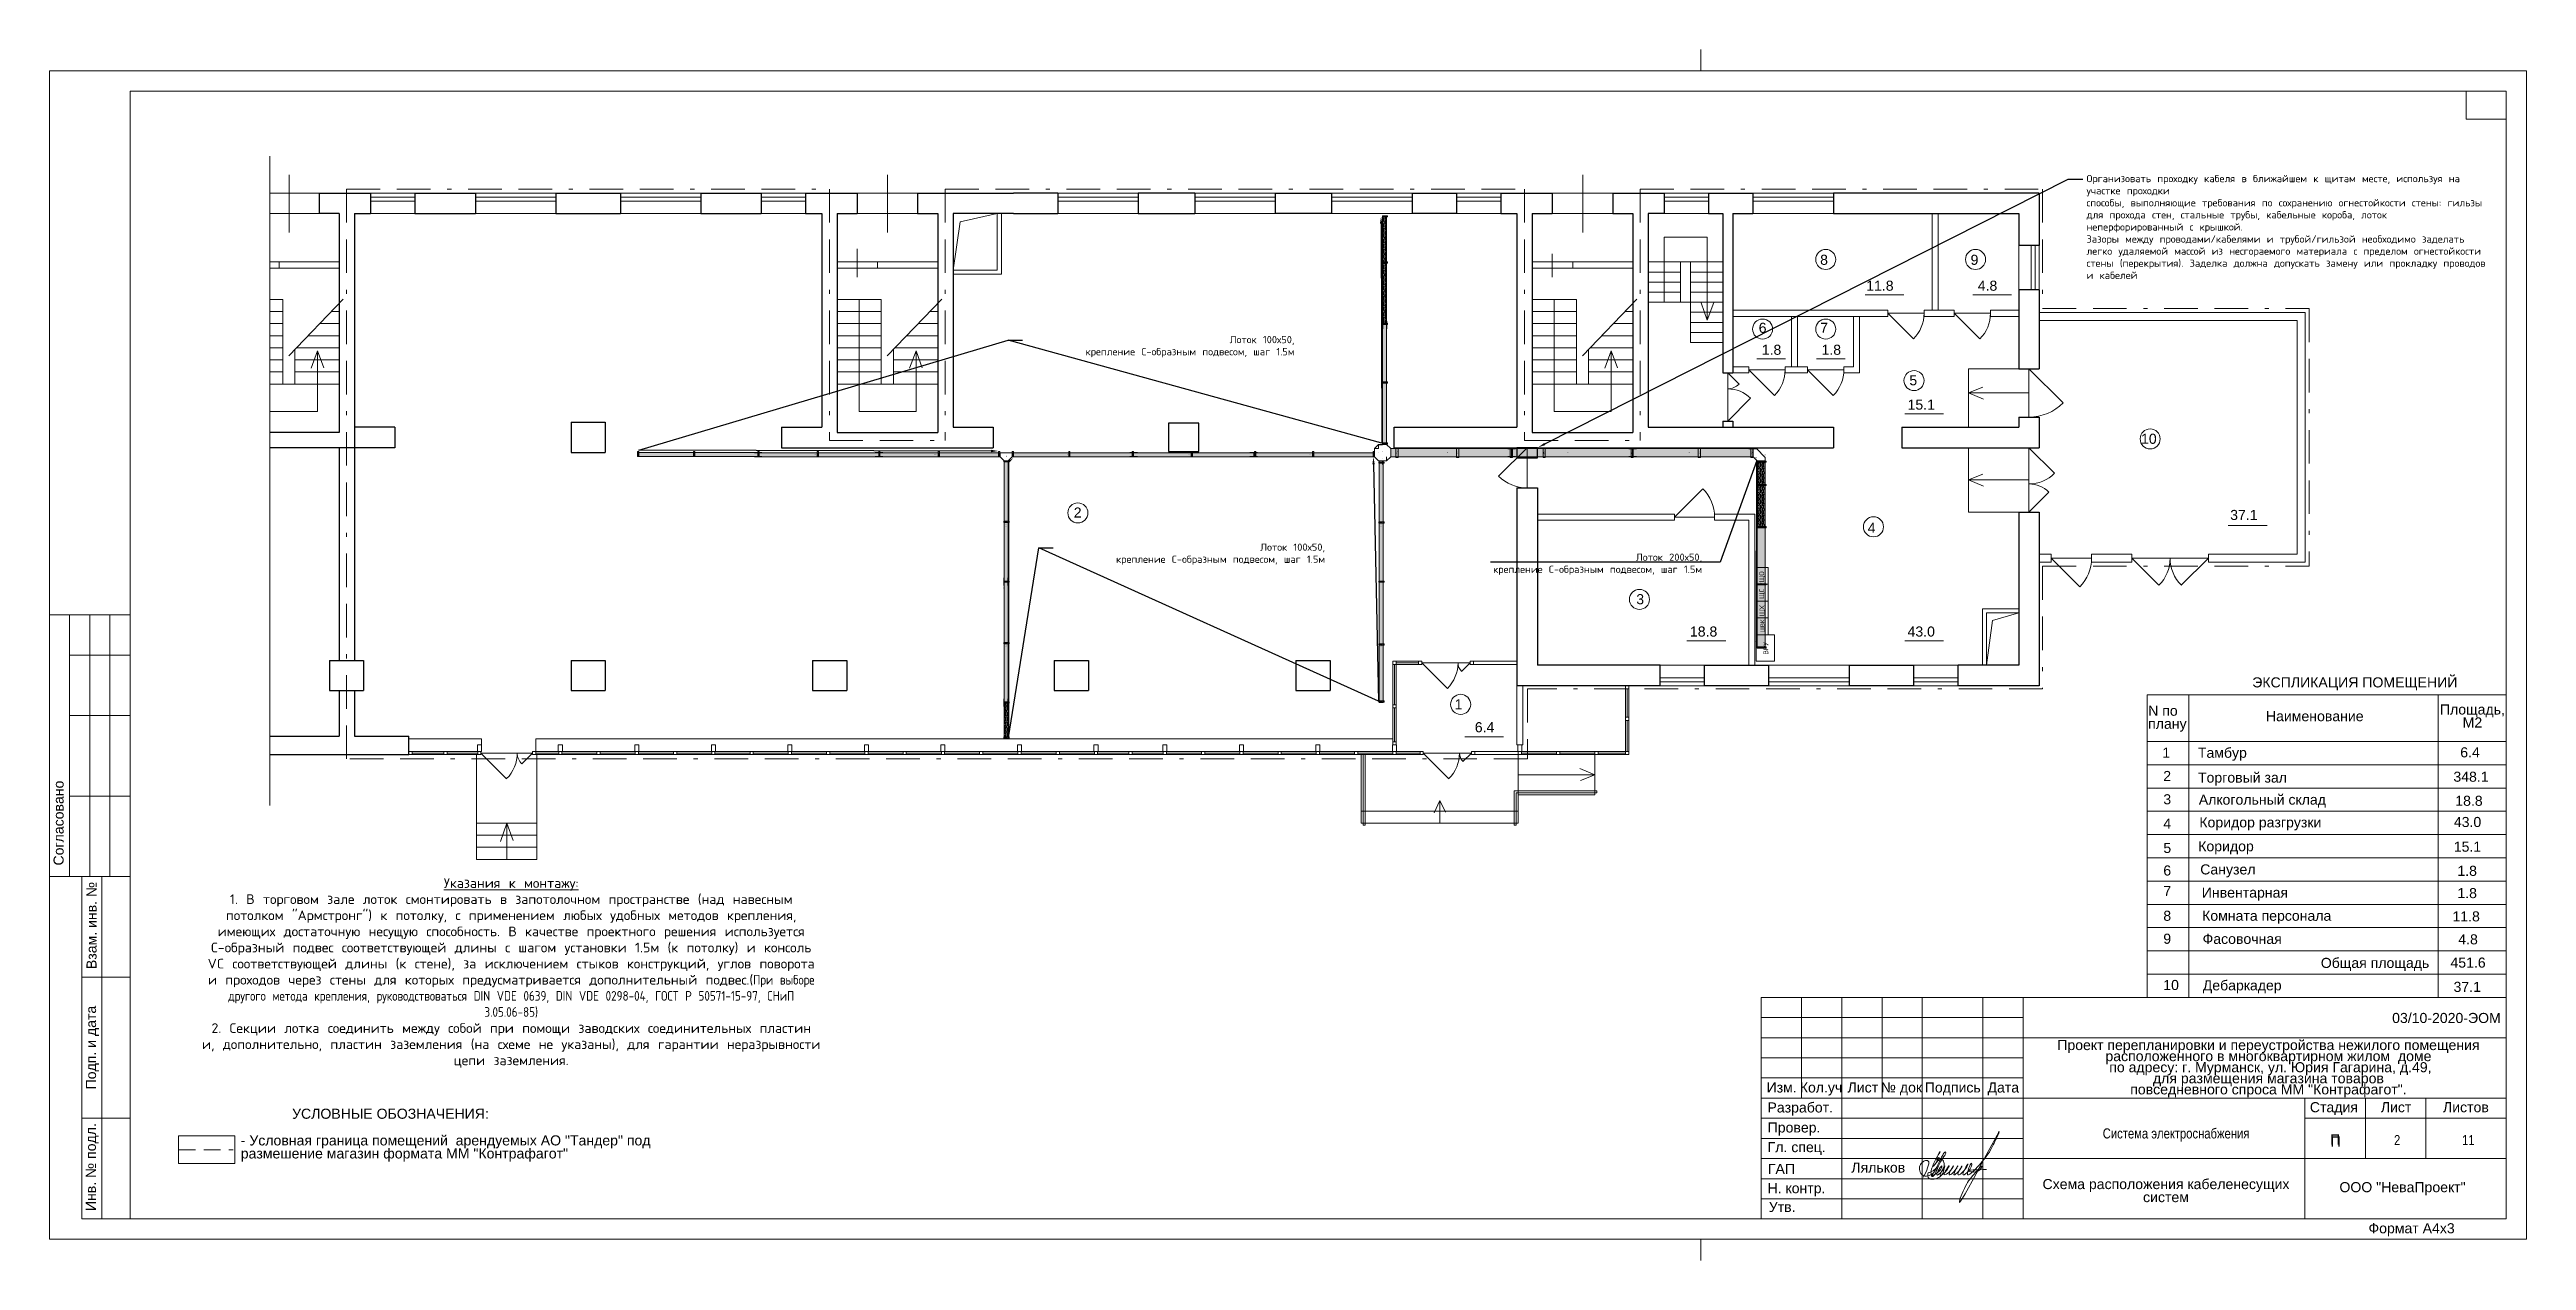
# Model space of a CAD drawing. Header units: metres. Extents: x -472 to 201, y -446 to -235.
# Drawn here: x -182.9 to -121.4, y -342.5 to -312.5 of the extents above; entities that cross this region are included whole.
import ezdxf
from ezdxf import colors
from ezdxf.entities.mleader import LeaderData, LeaderLine
from ezdxf.enums import TextEntityAlignment as Align
from ezdxf.math import Vec2, Vec3

# ---------------------------------------------------------------- set-up
doc = ezdxf.new("R2010")
doc.units = ezdxf.units.M
doc.header["$MEASUREMENT"] = 0
doc.linetypes.add('( Border )', pattern=[1.751, 0.5, -0.25, 0.5, -0.25, 0.001, -0.25])
doc.linetypes.add('DGN Style 3', pattern=[1.722798, 1.23057, -0.492228])
for name, color, linetype, lineweight in [('_Электрика', 7, 'Continuous', 15), ('Level 50', 7, 'Continuous', 0), ('Level 63', 7, 'Continuous', 0)]:
    doc.layers.add(name, color=color, linetype=linetype, lineweight=lineweight)
doc.layers.add('Электрика', color=7, linetype='Continuous')
doc.styles.add('GOST 2.304', font='CS_Gost2304.shx')
doc.styles.get("Standard").update_dxf_attribs({"font": 'txt.shx'})
doc.styles.add('Style-Arial', font='arial.ttf')
doc.styles.add('Атрибут IEK', font='txt.shx', dxfattribs={"width": 0.8})
pattern_1 = [(0, (-1424.167, 32.5), (65, 54.1667), [86.6667, -43.3333]), (0, (-1424.167, 65), (65, 54.1667), [86.6667, -43.3333]), (90, (-1456.667, 43.333), (-65, 54.1667), [10.8333, -97.5]), (90, (-1435, 43.333), (-65, 54.1667), [10.8333, -97.5]), (45, (-1500, 6e-13), (65, 54.166667), [15.3205, -30.641, 15.3205, -857.9568]), (315, (-1435, 43.333), (65, -54.166667), [15.3205, -30.641, 15.3205, -857.9568])]
pattern_2 = [(0, (-1424.167, 32.5), (65, 54.1667), [86.6667, -43.3333]), (0, (-1424.167, 65), (65, 54.1667), [86.6667, -43.3333]), (90, (-1456.667, 43.333), (-65, 54.1667), [10.8333, -97.5]), (90, (-1435, 43.333), (-65, 54.1667), [10.8333, -97.5]), (45, (-1500, 6e-13), (65, 54.166667), [15.3205, -30.641, 15.3205, -857.9568]), (315, (-1435, 43.333), (65, -54.166667), [15.3205, -30.641, 15.3205, -857.9568])]

# ---------------------------------------------------------------- blocks, each defined once
blk = doc.blocks.new('*U15')
at = {"color": 7, "linetype": 'Continuous', "lineweight": 30}
for p, q in [((-0.425, 0.375), (-0.425, -0.375)), ((-0.425, 0.375), (0.425, 0.375)), ((0.425, 0.375), (0.425, -0.375)), ((-0.425, -0.375), (0.425, -0.375))]:
    blk.add_line(p, q, dxfattribs=at)
blk = doc.blocks.new('*U273')
at = {"color": 0, "linetype": 'ByBlock', "lineweight": -2}
for points in [[(-200, 100), (-100, 200)], [(-200, -100), (-200, 100)], [(-100, 200), (100, 200)], [(100, 200), (200, 100)], [(200, -100), (200, 100)], [(-100, -200), (-200, -100)], [(-100, -200), (100, -200)], [(200, -100), (100, -200)]]:
    blk.add_lwpolyline(points, dxfattribs=at)
at = {"color": 0, "linetype": 'ByBlock', "lineweight": -2, "style": 'Атрибут IEK', "width": 0.8, "flags": 9}
for tag, p in [('НАИМЕНОВАНИЕ', (-311, -11)), ('АРТИКУЛ', (-312, -41))]:
    blk.add_attdef(tag, p, '', height=20, dxfattribs=at)
at = {"color": 0, "linetype": 'ByBlock', "lineweight": -2, "style": 'Атрибут IEK', "width": 0.8, "flags": 8}
blk.add_attdef('НАДПИСЬ', text='', height=20, dxfattribs=at).set_placement((0, 25), align=Align.MIDDLE_CENTER)
blk = doc.blocks.new('*U276')
at = {"linetype": 'ByBlock', "lineweight": 0, "transparency": 33554559}
h = blk.add_hatch(dxfattribs=at)
h.set_pattern_fill('SLOTPERF', color=0, scale=130, pattern_type=2)
h.set_pattern_definition([(0, (-1424.167, 32.5), (65, 54.1667), [86.6667, -43.3333]), (0, (-1424.167, 65), (65, 54.1667), [86.6667, -43.3333]), (90, (-1456.667, 43.333), (-65, 54.1667), [10.8333, -97.5]), (90, (-1435, 43.333), (-65, 54.1667), [10.8333, -97.5]), (45, (-1500, 6e-13), (65, 54.166667), [15.3205, -30.641, 15.3205, -857.9568]), (315, (-1435, 43.333), (65, -54.166667), [15.3205, -30.641, 15.3205, -857.9568])])
h.paths.add_polyline_path([(1500, 100), (-1500, 100), (-1500, -100), (1500, -100)])
at = {"color": 0, "linetype": 'ByBlock', "lineweight": -2}
blk.add_lwpolyline([(1500, 100), (-1500, 100), (-1500, -100), (1500, -100)], close=True, dxfattribs=at)
at = {"color": 0, "linetype": 'ByBlock', "lineweight": -2, "style": 'Атрибут IEK', "width": 0.8, "flags": 8}
blk.add_attdef('НАДПИСЬ', text='', height=20, dxfattribs=at).set_placement((100, 0), align=Align.MIDDLE_CENTER)
at = {"color": 0, "linetype": 'ByBlock', "lineweight": -2, "style": 'Атрибут IEK', "width": 0.8, "flags": 9}
for tag, p in [('АРТИКУЛ', (-1780, -120)), ('НАИМЕНОВАНИЕ', (-1780, -90))]:
    blk.add_attdef(tag, p, '', height=20, dxfattribs=at)
blk = doc.blocks.new('*U277')
at = {"linetype": 'ByBlock', "lineweight": 0, "transparency": 33554559}
h = blk.add_hatch(dxfattribs=at)
h.set_pattern_fill('SLOTPERF', color=0, scale=130, pattern_type=2)
h.set_pattern_definition(pattern_1)
h.paths.add_polyline_path([(1500, 50), (-1500, 50), (-1500, -50), (1500, -50)])
at = {"color": 0, "linetype": 'ByBlock', "lineweight": -2}
blk.add_lwpolyline([(1500, 50), (-1500, 50), (-1500, -50), (1500, -50)], close=True, dxfattribs=at)
at = {"color": 0, "linetype": 'ByBlock', "lineweight": -2, "style": 'Атрибут IEK', "width": 0.8, "flags": 8}
blk.add_attdef('НАДПИСЬ', text='', height=20, dxfattribs=at).set_placement((100, 0), align=Align.MIDDLE_CENTER)
at = {"color": 0, "linetype": 'ByBlock', "lineweight": -2, "style": 'Атрибут IEK', "width": 0.8, "flags": 9}
for tag, p in [('АРТИКУЛ', (-1780, -120)), ('НАИМЕНОВАНИЕ', (-1780, -90))]:
    blk.add_attdef(tag, p, '', height=20, dxfattribs=at)
blk = doc.blocks.new('*U287')
at = {"color": 0, "linetype": 'ByBlock', "lineweight": -2}
for points in [[(-15, 0), (15, 0), (15, 125), (-15, 125), (-15, 0)], [(-10, 0), (-10, 75), (10, 75), (10, 0)]]:
    blk.add_lwpolyline(points, dxfattribs=at)
at = {"color": 0, "linetype": 'ByBlock', "lineweight": -2, "style": 'Атрибут IEK', "width": 0.8, "flags": 8}
blk.add_attdef('НАДПИСЬ', text='', height=20, rotation=90, dxfattribs=at).set_placement((0, 62), align=Align.MIDDLE_CENTER)
at = {"color": 0, "linetype": 'ByBlock', "lineweight": -2, "style": 'Атрибут IEK', "width": 0.8, "flags": 9}
for tag, p in [('АРТИКУЛ', (-280, -120)), ('НАИМЕНОВАНИЕ', (-280, -90))]:
    blk.add_attdef(tag, p, '', height=20, dxfattribs=at)
blk = doc.blocks.new('*U289')
at = {"color": 0, "linetype": 'ByBlock', "lineweight": -2}
for points in [[(-250, 33), (-33, 250)], [(-250, 33), (-250, -50), (-50, -50)], [(-50, -50), (50, 50)], [(-33, 250), (50, 250), (50, 50)]]:
    blk.add_lwpolyline(points, dxfattribs=at)
at = {"color": 0, "linetype": 'ByBlock', "lineweight": -2, "style": 'Атрибут IEK', "width": 0.8, "flags": 9}
for tag, p in [('НАИМЕНОВАНИЕ', (-276, 4)), ('АРТИКУЛ', (-277, -26))]:
    blk.add_attdef(tag, p, '', height=20, dxfattribs=at)
at = {"color": 0, "linetype": 'ByBlock', "lineweight": -2, "style": 'Атрибут IEK', "width": 0.8, "flags": 8}
blk.add_attdef('НАДПИСЬ', text='', height=20, rotation=45, dxfattribs=at).set_placement((-25, 25), align=Align.MIDDLE_CENTER)
blk = doc.blocks.new('*U293')
at = {"linetype": 'ByBlock', "lineweight": 0, "transparency": 33554559}
h = blk.add_hatch(dxfattribs=at)
h.set_pattern_fill('SLOTPERF', color=0, scale=130, pattern_type=2)
h.set_pattern_definition([(0, (-747.525, 32.5), (65, 54.1667), [86.6667, -43.3333]), (0, (-747.525, 65), (65, 54.1667), [86.6667, -43.3333]), (90, (-780.025, 43.333), (-65, 54.1667), [10.8333, -97.5]), (90, (-758.36, 43.333), (-65, 54.1667), [10.8333, -97.5]), (45, (-823.359, 4e-13), (65, 54.166667), [15.3205, -30.641, 15.3205, -857.9568]), (315, (-758.359, 43.333), (65, -54.166667), [15.3205, -30.641, 15.3205, -857.9568])])
h.paths.add_polyline_path([(823, 100), (-823, 100), (-823, -100), (823, -100)])
at = {"color": 0, "linetype": 'ByBlock', "lineweight": -2}
blk.add_lwpolyline([(823, 100), (-823, 100), (-823, -100), (823, -100)], close=True, dxfattribs=at)
at = {"color": 0, "linetype": 'ByBlock', "lineweight": -2, "style": 'Атрибут IEK', "width": 0.8, "flags": 8}
blk.add_attdef('НАДПИСЬ', text='', height=20, dxfattribs=at).set_placement((100, 0), align=Align.MIDDLE_CENTER)
at = {"color": 0, "linetype": 'ByBlock', "lineweight": -2, "style": 'Атрибут IEK', "width": 0.8, "flags": 9}
for tag, p in [('АРТИКУЛ', (-1103, -120)), ('НАИМЕНОВАНИЕ', (-1103, -90))]:
    blk.add_attdef(tag, p, '', height=20, dxfattribs=at)
blk = doc.blocks.new('*U294')
at = {"linetype": 'ByBlock', "lineweight": 0, "transparency": 33554559}
h = blk.add_hatch(dxfattribs=at)
h.set_pattern_fill('SLOTPERF', color=0, scale=130, pattern_type=2)
h.set_pattern_definition(pattern_2)
h.paths.add_polyline_path([(1500, 100), (-1500, 100), (-1500, -100), (1500, -100)])
at = {"color": 0, "linetype": 'ByBlock', "lineweight": -2}
blk.add_lwpolyline([(1500, 100), (-1500, 100), (-1500, -100), (1500, -100)], close=True, dxfattribs=at)
at = {"color": 0, "linetype": 'ByBlock', "lineweight": -2, "style": 'Атрибут IEK', "width": 0.8, "flags": 8}
blk.add_attdef('НАДПИСЬ', text='', height=20, dxfattribs=at).set_placement((100, 0), align=Align.MIDDLE_CENTER)
at = {"color": 0, "linetype": 'ByBlock', "lineweight": -2, "style": 'Атрибут IEK', "width": 0.8, "flags": 9}
for tag, p in [('АРТИКУЛ', (-1780, -120)), ('НАИМЕНОВАНИЕ', (-1780, -90))]:
    blk.add_attdef(tag, p, '', height=20, dxfattribs=at)
blk = doc.blocks.new('*U295')
at = {"color": 0, "linetype": 'ByBlock', "lineweight": -2}
for points in [[(-95, 0), (0, 0), (0, -100), (95, -100)], [(-10, 0), (0, -10)], [(0, -90), (10, -100)]]:
    blk.add_lwpolyline(points, dxfattribs=at)
at = {"color": 0, "linetype": 'ByBlock', "lineweight": -2, "style": 'Атрибут IEK', "width": 0.8, "flags": 8}
blk.add_attdef('НАДПИСЬ', text='', height=20, dxfattribs=at).set_placement((80, 0), align=Align.MIDDLE_CENTER)
at = {"color": 0, "linetype": 'ByBlock', "lineweight": -2, "style": 'Атрибут IEK', "width": 0.8, "flags": 9}
for tag, p in [('АРТИКУЛ', (-280, -120)), ('НАИМЕНОВАНИЕ', (-280, -90))]:
    blk.add_attdef(tag, p, '', height=20, dxfattribs=at)
blk = doc.blocks.new('*U296')
at = {"linetype": 'ByBlock', "lineweight": 0, "transparency": 33554559}
h = blk.add_hatch(dxfattribs=at)
h.set_pattern_fill('SLOTPERF', color=0, scale=130, pattern_type=2)
h.set_pattern_definition([(0, (-1263.907, 32.5), (65, 54.1667), [86.6667, -43.3333]), (0, (-1263.907, 65), (65, 54.1667), [86.6667, -43.3333]), (90, (-1296.41, 43.333), (-65, 54.1667), [10.8333, -97.5]), (90, (-1274.74, 43.333), (-65, 54.1667), [10.8333, -97.5]), (45, (-1339.7405, 5e-13), (65, 54.166667), [15.3205, -30.641, 15.3205, -857.9568]), (315, (-1274.7405, 43.333), (65, -54.166667), [15.3205, -30.641, 15.3205, -857.9568])])
h.paths.add_polyline_path([(1340, 50), (-1340, 50), (-1340, -50), (1340, -50)])
at = {"color": 0, "linetype": 'ByBlock', "lineweight": -2}
blk.add_lwpolyline([(1340, 50), (-1340, 50), (-1340, -50), (1340, -50)], close=True, dxfattribs=at)
at = {"color": 0, "linetype": 'ByBlock', "lineweight": -2, "style": 'Атрибут IEK', "width": 0.8, "flags": 8}
blk.add_attdef('НАДПИСЬ', text='', height=20, dxfattribs=at).set_placement((100, 0), align=Align.MIDDLE_CENTER)
at = {"color": 0, "linetype": 'ByBlock', "lineweight": -2, "style": 'Атрибут IEK', "width": 0.8, "flags": 9}
for tag, p in [('НАИМЕНОВАНИЕ', (-1619, -90)), ('АРТИКУЛ', (-1619, -120))]:
    blk.add_attdef(tag, p, '', height=20, dxfattribs=at)
blk = doc.blocks.new('*U306')
at = {"linetype": 'ByBlock', "lineweight": 0, "transparency": 33554559}
h = blk.add_hatch(dxfattribs=at)
h.set_pattern_fill('SLOTPERF', color=0, scale=130, pattern_type=2)
h.set_pattern_definition(pattern_2)
h.paths.add_polyline_path([(1500, 50), (-1500, 50), (-1500, -50), (1500, -50)])
at = {"color": 0, "linetype": 'ByBlock', "lineweight": -2}
blk.add_lwpolyline([(1500, 50), (-1500, 50), (-1500, -50), (1500, -50)], close=True, dxfattribs=at)
at = {"color": 0, "linetype": 'ByBlock', "lineweight": -2, "style": 'Атрибут IEK', "width": 0.8, "flags": 8}
blk.add_attdef('НАДПИСЬ', text='', height=20, dxfattribs=at).set_placement((100, 0), align=Align.MIDDLE_CENTER)
at = {"color": 0, "linetype": 'ByBlock', "lineweight": -2, "style": 'Атрибут IEK', "width": 0.8, "flags": 9}
for tag, p in [('АРТИКУЛ', (-1780, -120)), ('НАИМЕНОВАНИЕ', (-1780, -90))]:
    blk.add_attdef(tag, p, '', height=20, dxfattribs=at)
blk = doc.blocks.new('*U298')
at = {"color": 0, "linetype": 'ByBlock', "lineweight": -2}
for points in [[(-95, 0), (0, 0), (0, 100), (95, 100)], [(-10, 0), (0, 10)], [(0, 90), (10, 100)]]:
    blk.add_lwpolyline(points, dxfattribs=at)
at = {"color": 0, "linetype": 'ByBlock', "lineweight": -2, "style": 'Атрибут IEK', "width": 0.8, "flags": 8}
blk.add_attdef('НАДПИСЬ', text='', height=20, dxfattribs=at).set_placement((80, 0), align=Align.MIDDLE_CENTER)
at = {"color": 0, "linetype": 'ByBlock', "lineweight": -2, "style": 'Атрибут IEK', "width": 0.8, "flags": 9}
for tag, p in [('АРТИКУЛ', (-280, -120)), ('НАИМЕНОВАНИЕ', (-280, -90))]:
    blk.add_attdef(tag, p, '', height=20, dxfattribs=at)
blk = doc.blocks.new('*U297')
at = {"linetype": 'ByBlock', "lineweight": 0, "transparency": 33554559}
h = blk.add_hatch(dxfattribs=at)
h.set_pattern_fill('SLOTPERF', color=0, scale=130, pattern_type=2)
h.set_pattern_definition(pattern_2)
h.paths.add_polyline_path([(1500, 50), (-1500, 50), (-1500, -50), (1500, -50)])
at = {"color": 0, "linetype": 'ByBlock', "lineweight": -2}
blk.add_lwpolyline([(1500, 50), (-1500, 50), (-1500, -50), (1500, -50)], close=True, dxfattribs=at)
at = {"color": 0, "linetype": 'ByBlock', "lineweight": -2, "style": 'Атрибут IEK', "width": 0.8, "flags": 8}
blk.add_attdef('НАДПИСЬ', text='', height=20, dxfattribs=at).set_placement((100, 0), align=Align.MIDDLE_CENTER)
at = {"color": 0, "linetype": 'ByBlock', "lineweight": -2, "style": 'Атрибут IEK', "width": 0.8, "flags": 9}
for tag, p in [('АРТИКУЛ', (-1780, -120)), ('НАИМЕНОВАНИЕ', (-1780, -90))]:
    blk.add_attdef(tag, p, '', height=20, dxfattribs=at)
blk = doc.blocks.new('*U307')
at = {"linetype": 'ByBlock', "lineweight": 0, "transparency": 33554559}
h = blk.add_hatch(dxfattribs=at)
h.set_pattern_fill('SLOTPERF', color=0, scale=130, pattern_type=2)
h.set_pattern_definition(pattern_2)
h.paths.add_polyline_path([(1500, 50), (-1500, 50), (-1500, -50), (1500, -50)])
at = {"color": 0, "linetype": 'ByBlock', "lineweight": -2}
blk.add_lwpolyline([(1500, 50), (-1500, 50), (-1500, -50), (1500, -50)], close=True, dxfattribs=at)
at = {"color": 0, "linetype": 'ByBlock', "lineweight": -2, "style": 'Атрибут IEK', "width": 0.8, "flags": 8}
blk.add_attdef('НАДПИСЬ', text='', height=20, dxfattribs=at).set_placement((100, 0), align=Align.MIDDLE_CENTER)
at = {"color": 0, "linetype": 'ByBlock', "lineweight": -2, "style": 'Атрибут IEK', "width": 0.8, "flags": 9}
for tag, p in [('АРТИКУЛ', (-1780, -120)), ('НАИМЕНОВАНИЕ', (-1780, -90))]:
    blk.add_attdef(tag, p, '', height=20, dxfattribs=at)
blk = doc.blocks.new('*U301')
at = {"color": 0, "linetype": 'ByBlock', "lineweight": -2}
for p, q in [((-150, 100), (-150, 200)), ((50, 0), (-50, 0)), ((150, 200), (150, 100))]:
    blk.add_line(p, q, dxfattribs=at)
for points in [[(-150, 200), (150, 200)], [(-150, 100), (-50, 0)], [(150, 100), (50, 0)]]:
    blk.add_lwpolyline(points, dxfattribs=at)
at = {"color": 0, "linetype": 'ByBlock', "lineweight": -2, "style": 'Атрибут IEK', "width": 0.8, "flags": 9}
for tag, p in [('АРТИКУЛ', (-378, 52)), ('НАИМЕНОВАНИЕ', (-378, 82))]:
    blk.add_attdef(tag, p, '', height=20, dxfattribs=at)
at = {"color": 0, "linetype": 'ByBlock', "lineweight": -2, "style": 'Атрибут IEK', "width": 0.8, "flags": 8}
blk.add_attdef('НАДПИСЬ', text='', height=20, dxfattribs=at).set_placement((0, 112), align=Align.MIDDLE_CENTER)
blk = doc.blocks.new('*U300')
at = {"linetype": 'ByBlock', "lineweight": 0, "transparency": 33554559}
h = blk.add_hatch(dxfattribs=at)
h.set_pattern_fill('SLOTPERF', color=0, scale=130, pattern_type=2)
h.set_pattern_definition(pattern_1)
h.paths.add_polyline_path([(1500, 50), (-1500, 50), (-1500, -50), (1500, -50)])
at = {"color": 0, "linetype": 'ByBlock', "lineweight": -2}
blk.add_lwpolyline([(1500, 50), (-1500, 50), (-1500, -50), (1500, -50)], close=True, dxfattribs=at)
at = {"color": 0, "linetype": 'ByBlock', "lineweight": -2, "style": 'Атрибут IEK', "width": 0.8, "flags": 8}
blk.add_attdef('НАДПИСЬ', text='', height=20, dxfattribs=at).set_placement((100, 0), align=Align.MIDDLE_CENTER)
at = {"color": 0, "linetype": 'ByBlock', "lineweight": -2, "style": 'Атрибут IEK', "width": 0.8, "flags": 9}
for tag, p in [('АРТИКУЛ', (-1780, -120)), ('НАИМЕНОВАНИЕ', (-1780, -90))]:
    blk.add_attdef(tag, p, '', height=20, dxfattribs=at)
blk = doc.blocks.new('*U308')
at = {"linetype": 'ByBlock', "lineweight": 0, "transparency": 33554559}
h = blk.add_hatch(dxfattribs=at)
h.set_pattern_fill('SLOTPERF', color=0, scale=130, pattern_type=2)
h.set_pattern_definition(pattern_2)
h.paths.add_polyline_path([(1500, 50), (-1500, 50), (-1500, -50), (1500, -50)])
at = {"color": 0, "linetype": 'ByBlock', "lineweight": -2}
blk.add_lwpolyline([(1500, 50), (-1500, 50), (-1500, -50), (1500, -50)], close=True, dxfattribs=at)
at = {"color": 0, "linetype": 'ByBlock', "lineweight": -2, "style": 'Атрибут IEK', "width": 0.8, "flags": 8}
blk.add_attdef('НАДПИСЬ', text='', height=20, dxfattribs=at).set_placement((100, 0), align=Align.MIDDLE_CENTER)
at = {"color": 0, "linetype": 'ByBlock', "lineweight": -2, "style": 'Атрибут IEK', "width": 0.8, "flags": 9}
for tag, p in [('АРТИКУЛ', (-1780, -120)), ('НАИМЕНОВАНИЕ', (-1780, -90))]:
    blk.add_attdef(tag, p, '', height=20, dxfattribs=at)
blk = doc.blocks.new('*U309')
at = {"linetype": 'ByBlock', "lineweight": 0, "transparency": 33554559}
h = blk.add_hatch(dxfattribs=at)
h.set_pattern_fill('SLOTPERF', color=0, scale=130, pattern_type=2)
h.set_pattern_definition(pattern_2)
h.paths.add_polyline_path([(1500, 50), (-1500, 50), (-1500, -50), (1500, -50)])
at = {"color": 0, "linetype": 'ByBlock', "lineweight": -2}
blk.add_lwpolyline([(1500, 50), (-1500, 50), (-1500, -50), (1500, -50)], close=True, dxfattribs=at)
at = {"color": 0, "linetype": 'ByBlock', "lineweight": -2, "style": 'Атрибут IEK', "width": 0.8, "flags": 8}
blk.add_attdef('НАДПИСЬ', text='', height=20, dxfattribs=at).set_placement((100, 0), align=Align.MIDDLE_CENTER)
at = {"color": 0, "linetype": 'ByBlock', "lineweight": -2, "style": 'Атрибут IEK', "width": 0.8, "flags": 9}
for tag, p in [('АРТИКУЛ', (-1780, -120)), ('НАИМЕНОВАНИЕ', (-1780, -90))]:
    blk.add_attdef(tag, p, '', height=20, dxfattribs=at)
blk = doc.blocks.new('*U302')
at = {"linetype": 'ByBlock', "lineweight": 0, "transparency": 33554559}
h = blk.add_hatch(dxfattribs=at)
h.set_pattern_fill('SLOTPERF', color=0, scale=130, pattern_type=2)
h.set_pattern_definition([(0, (-377.57, 32.5), (65, 54.1667), [86.667, -43.333]), (0, (-377.57, 65), (65, 54.1667), [86.667, -43.333]), (90, (-410.07, 43.333), (-65, 54.1667), [10.833, -97.5]), (90, (-388.406, 43.333), (-65, 54.1667), [10.833, -97.5]), (45, (-453.406, 3e-13), (65, 54.166667), [15.3205, -30.641, 15.3205, -857.9568]), (315, (-388.406, 43.333), (65, -54.16667), [15.3205, -30.641, 15.3205, -857.9568])])
h.paths.add_polyline_path([(453, 50), (-453, 50), (-453, -50), (453, -50)])
at = {"color": 0, "linetype": 'ByBlock', "lineweight": -2}
blk.add_lwpolyline([(453, 50), (-453, 50), (-453, -50), (453, -50)], close=True, dxfattribs=at)
at = {"color": 0, "linetype": 'ByBlock', "lineweight": -2, "style": 'Атрибут IEK', "width": 0.8, "flags": 8}
blk.add_attdef('НАДПИСЬ', text='', height=20, dxfattribs=at).set_placement((100, 0), align=Align.MIDDLE_CENTER)
at = {"color": 0, "linetype": 'ByBlock', "lineweight": -2, "style": 'Атрибут IEK', "width": 0.8, "flags": 9}
for tag, p in [('АРТИКУЛ', (-733, -120)), ('НАИМЕНОВАНИЕ', (-733, -90))]:
    blk.add_attdef(tag, p, '', height=20, dxfattribs=at)
blk = doc.blocks.new('*U286')
at = {"color": 0, "linetype": 'ByBlock', "lineweight": -2}
blk.add_lwpolyline([(-95, 0), (95, 0), (95, 3), (-95, 3)], close=True, dxfattribs=at)
at = {"color": 0, "linetype": 'ByBlock', "lineweight": -2, "style": 'Атрибут IEK', "width": 0.8, "flags": 8}
blk.add_attdef('НАДПИСЬ', text='', height=20, dxfattribs=at).set_placement((155, 2), align=Align.MIDDLE_CENTER)
at = {"color": 0, "linetype": 'ByBlock', "lineweight": -2, "style": 'Атрибут IEK', "width": 0.8, "flags": 9}
for tag, p in [('АРТИКУЛ', (-375, -145)), ('НАИМЕНОВАНИЕ', (-375, -115))]:
    blk.add_attdef(tag, p, '', height=20, dxfattribs=at)
blk = doc.blocks.new('*U303')
at = {"color": 0, "linetype": 'ByBlock', "lineweight": -2}
blk.add_lwpolyline([(-95, 0), (95, 0), (95, 3), (-95, 3)], close=True, dxfattribs=at)
at = {"color": 0, "linetype": 'ByBlock', "lineweight": -2, "style": 'Атрибут IEK', "width": 0.8, "flags": 8}
blk.add_attdef('НАДПИСЬ', text='', height=20, dxfattribs=at).set_placement((155, 2), align=Align.MIDDLE_CENTER)
at = {"color": 0, "linetype": 'ByBlock', "lineweight": -2, "style": 'Атрибут IEK', "width": 0.8, "flags": 9}
for tag, p in [('АРТИКУЛ', (-375, -145)), ('НАИМЕНОВАНИЕ', (-375, -115))]:
    blk.add_attdef(tag, p, '', height=20, dxfattribs=at)
blk = doc.blocks.new('*U304')
at = {"color": 0, "linetype": 'ByBlock', "lineweight": -2}
for points in [[(-28, 0), (28, 0), (28, 240), (-28, 240), (-28, 0)], [(-22, 0), (-22, 10), (22, 10), (22, 0)]]:
    blk.add_lwpolyline(points, dxfattribs=at)
at = {"color": 0, "linetype": 'ByBlock', "lineweight": -2, "style": 'Атрибут IEK', "width": 0.8, "flags": 8}
blk.add_attdef('НАДПИСЬ', text='', height=20, rotation=90, dxfattribs=at).set_placement((0, 120), align=Align.MIDDLE_CENTER)
at = {"color": 0, "linetype": 'ByBlock', "lineweight": -2, "style": 'Атрибут IEK', "width": 0.8, "flags": 9}
for tag, p in [('АРТИКУЛ', (-280, -120)), ('НАИМЕНОВАНИЕ', (-280, -90))]:
    blk.add_attdef(tag, p, '', height=20, dxfattribs=at)
blk = doc.blocks.new('*U305')
at = {"color": 0, "linetype": 'ByBlock', "lineweight": -2}
for points in [[(-15, 0), (15, 0), (15, 225), (-15, 225), (-15, 0)], [(-10, 0), (-10, 175), (10, 175), (10, 0)]]:
    blk.add_lwpolyline(points, dxfattribs=at)
at = {"color": 0, "linetype": 'ByBlock', "lineweight": -2, "style": 'Атрибут IEK', "width": 0.8, "flags": 8}
blk.add_attdef('НАДПИСЬ', text='', height=20, rotation=90, dxfattribs=at).set_placement((0, 112), align=Align.MIDDLE_CENTER)
at = {"color": 0, "linetype": 'ByBlock', "lineweight": -2, "style": 'Атрибут IEK', "width": 0.8, "flags": 9}
for tag, p in [('АРТИКУЛ', (-280, -120)), ('НАИМЕНОВАНИЕ', (-280, -90))]:
    blk.add_attdef(tag, p, '', height=20, dxfattribs=at)
blk = doc.blocks.new('*U299')
at = {"linetype": 'ByBlock', "lineweight": 0, "transparency": 33554559}
h = blk.add_hatch(dxfattribs=at)
h.set_pattern_fill('SLOTPERF', color=0, scale=130, pattern_type=2)
h.set_pattern_definition(pattern_2)
h.paths.add_polyline_path([(1500, 50), (-1500, 50), (-1500, -50), (1500, -50)])
at = {"color": 0, "linetype": 'ByBlock', "lineweight": -2}
blk.add_lwpolyline([(1500, 50), (-1500, 50), (-1500, -50), (1500, -50)], close=True, dxfattribs=at)
at = {"color": 0, "linetype": 'ByBlock', "lineweight": -2, "style": 'Атрибут IEK', "width": 0.8, "flags": 8}
blk.add_attdef('НАДПИСЬ', text='', height=20, dxfattribs=at).set_placement((100, 0), align=Align.MIDDLE_CENTER)
at = {"color": 0, "linetype": 'ByBlock', "lineweight": -2, "style": 'Атрибут IEK', "width": 0.8, "flags": 9}
for tag, p in [('АРТИКУЛ', (-1780, -120)), ('НАИМЕНОВАНИЕ', (-1780, -90))]:
    blk.add_attdef(tag, p, '', height=20, dxfattribs=at)

msp = doc.modelspace()

# ---------------------------------------------------------------- linework, layer by layer
at = {"color": 7, "linetype": 'Continuous', "lineweight": 0}
for p, q in [((-177.391, -315.115), (-177.391, -331.23)), ((-174.884, -316.13), (-173.784, -316.13)), ((-174.884, -316.23), (-173.784, -316.23)), ((-172.284, -316.13), (-170.284, -316.13)), ((-172.284, -316.23), (-170.284, -316.23)), ((-168.684, -316.13), (-166.684, -316.13)), ((-168.684, -316.23), (-166.684, -316.23)), ((-165.184, -316.13), (-164.084, -316.13)), ((-165.184, -316.23), (-164.084, -316.23)), ((-155.824, -316.13), (-157.824, -316.13)), ((-155.824, -316.23), (-157.824, -316.23)), ((-154.424, -316.13), (-152.424, -316.13)), ((-154.424, -316.23), (-152.424, -316.23)), ((-151.024, -316.13), (-149.024, -316.13)), ((-151.024, -316.23), (-149.024, -316.23)), ((-147.924, -316.13), (-146.824, -316.13)), ((-147.924, -316.23), (-146.824, -316.23)), ((-141.664, -316.13), (-142.764, -316.13)), ((-141.664, -316.23), (-142.764, -316.23)), ((-138.564, -316.13), (-140.564, -316.13)), ((-138.564, -316.23), (-140.564, -316.23)), ((-133.654, -318.435), (-133.654, -317.335)), ((-133.554, -318.435), (-133.554, -317.335)), ((-143.164, -317.74), (-141.314, -317.74)), ((-142.364, -317.74), (-142.364, -318.74)), ((-142.114, -319.74), (-142.114, -317.74)), ((-143.164, -317.99), (-142.364, -317.99)), ((-143.164, -318.24), (-142.364, -318.24)), ((-143.164, -318.49), (-142.364, -318.49)), ((-142.114, -317.99), (-141.314, -317.99)), ((-142.114, -318.24), (-141.314, -318.24)), ((-142.114, -318.49), (-141.314, -318.49)), ((-177.391, -318.67), (-177.064, -318.67)), ((-177.391, -318.97), (-177.064, -318.97)), ((-177.064, -318.67), (-177.064, -320.77)), ((-175.565, -318.667), (-176.917, -320.071)), ((-175.857, -318.97), (-175.664, -318.97)), ((-163.304, -318.67), (-162.204, -318.67)), ((-163.304, -318.97), (-162.204, -318.97)), ((-162.204, -318.67), (-162.204, -320.77)), ((-160.705, -318.667), (-162.057, -320.071)), ((-160.997, -318.97), (-160.804, -318.97)), ((-146.044, -318.67), (-144.944, -318.67)), ((-146.044, -318.97), (-144.944, -318.97)), ((-144.944, -318.67), (-144.944, -320.77)), ((-143.445, -318.667), (-144.797, -320.071)), ((-143.737, -318.97), (-143.544, -318.97)), ((-143.164, -318.74), (-142.114, -318.74)), ((-142.114, -318.74), (-141.314, -318.74)), ((-142.114, -318.99), (-141.314, -318.99)), ((-141.85, -318.758), (-141.697, -319.182)), ((-141.537, -318.75), (-141.697, -319.182)), ((-137.214, -319.015), (-136.314, -319.015)), ((-137.214, -319.015), (-136.578, -319.652)), ((-135.564, -319.015), (-134.664, -319.015)), ((-135.564, -319.015), (-134.928, -319.652)), ((-177.391, -319.27), (-177.064, -319.27)), ((-177.391, -319.57), (-177.064, -319.57)), ((-176.435, -319.57), (-175.664, -319.57)), ((-176.146, -319.27), (-175.664, -319.27)), ((-163.304, -319.27), (-162.204, -319.27)), ((-163.304, -319.57), (-162.204, -319.57)), ((-161.575, -319.57), (-160.804, -319.57)), ((-161.286, -319.27), (-160.804, -319.27)), ((-146.044, -319.27), (-144.944, -319.27)), ((-146.044, -319.57), (-144.944, -319.57)), ((-144.315, -319.57), (-143.544, -319.57)), ((-144.026, -319.27), (-143.544, -319.27)), ((-142.114, -319.24), (-141.314, -319.24)), ((-142.114, -319.49), (-141.314, -319.49)), ((-142.114, -319.74), (-141.314, -319.74)), ((-177.391, -319.87), (-177.064, -319.87)), ((-177.391, -320.17), (-177.064, -320.17)), ((-176.764, -319.913), (-176.764, -320.77)), ((-176.764, -320.17), (-175.664, -320.17)), ((-176.724, -319.87), (-175.664, -319.87)), ((-176.202, -319.945), (-176.362, -320.376)), ((-176.202, -319.945), (-176.049, -320.368)), ((-163.304, -319.87), (-162.204, -319.87)), ((-163.304, -320.17), (-162.204, -320.17)), ((-161.904, -319.913), (-161.904, -320.77)), ((-161.904, -320.17), (-160.804, -320.17)), ((-161.864, -319.87), (-160.804, -319.87)), ((-161.342, -319.945), (-161.502, -320.376)), ((-161.342, -319.945), (-161.189, -320.368)), ((-146.044, -319.87), (-144.944, -319.87)), ((-146.044, -320.17), (-144.944, -320.17)), ((-144.644, -319.913), (-144.644, -320.77)), ((-144.644, -320.17), (-143.544, -320.17)), ((-144.604, -319.87), (-143.544, -319.87)), ((-144.082, -319.945), (-144.242, -320.376)), ((-144.082, -319.945), (-143.929, -320.368)), ((-133.964, -320.39), (-135.209, -320.39)), ((-135.209, -320.39), (-135.209, -321.84)), ((-133.709, -320.39), (-133.709, -321.59)), ((-133.709, -320.39), (-132.861, -321.239)), ((-177.391, -320.47), (-177.064, -320.47)), ((-177.391, -320.77), (-175.664, -320.77)), ((-176.764, -320.47), (-175.664, -320.47)), ((-163.304, -320.47), (-162.204, -320.47)), ((-163.304, -320.77), (-160.804, -320.77)), ((-161.904, -320.47), (-160.804, -320.47)), ((-146.044, -320.47), (-144.944, -320.47)), ((-146.044, -320.77), (-143.544, -320.77)), ((-144.644, -320.47), (-143.544, -320.47)), ((-141.189, -320.49), (-141.189, -321.69)), ((-141.189, -320.49), (-140.907, -320.773)), ((-140.664, -320.415), (-139.764, -320.415)), ((-140.664, -320.415), (-140.028, -321.052)), ((-139.204, -320.415), (-138.304, -320.415)), ((-139.204, -320.415), (-138.568, -321.052)), ((-134.855, -320.846), (-135.209, -320.99)), ((-133.709, -320.99), (-135.209, -320.99)), ((-134.836, -321.143), (-135.209, -320.99)), ((-141.189, -321.69), (-140.624, -321.125)), ((-146.169, -322.35), (-146.877, -323.058)), ((-146.169, -323.35), (-146.169, -322.35)), ((-135.209, -322.35), (-135.209, -323.95)), ((-133.709, -323.95), (-133.709, -322.35)), ((-133.709, -322.35), (-133.073, -322.987)), ((-142.514, -324.075), (-141.807, -323.368)), ((-134.855, -323.006), (-135.209, -323.15)), ((-133.709, -323.15), (-135.209, -323.15)), ((-134.836, -323.303), (-135.209, -323.15)), ((-133.214, -323.455), (-133.709, -323.95)), ((-142.514, -324.075), (-141.514, -324.075)), ((-133.964, -323.95), (-135.209, -323.95)), ((-133.154, -325.095), (-132.154, -325.095)), ((-133.154, -325.095), (-132.447, -325.803)), ((-131.154, -325.095), (-129.254, -325.095)), ((-131.154, -325.095), (-130.483, -325.767)), ((-129.926, -325.767), (-129.254, -325.095)), ((-149.504, -327.73), (-149.504, -329.65)), ((-149.464, -327.73), (-149.464, -328.73)), ((-149.424, -327.65), (-148.864, -327.65)), ((-149.424, -327.69), (-148.864, -327.69)), ((-149.424, -327.73), (-149.424, -329.65)), ((-149.424, -327.73), (-148.864, -327.73)), ((-148.784, -327.69), (-147.584, -327.69)), ((-148.784, -327.69), (-148.148, -328.327)), ((-147.584, -327.69), (-147.797, -327.903)), ((-143.724, -329.89), (-143.724, -328.273)), ((-143.684, -329.042), (-143.684, -328.34)), ((-143.644, -329.89), (-143.644, -328.26)), ((-142.864, -328.06), (-141.764, -328.06)), ((-142.864, -328.16), (-141.764, -328.16)), ((-140.164, -328.06), (-138.164, -328.06)), ((-140.164, -328.16), (-138.164, -328.16)), ((-136.564, -328.06), (-135.464, -328.06)), ((-136.564, -328.16), (-135.464, -328.16)), ((-149.464, -328.81), (-149.464, -329.65)), ((-173.934, -329.58), (-172.134, -329.58)), ((-172.134, -329.73), (-172.134, -329.58)), ((-170.784, -329.89), (-170.784, -329.58)), ((-170.784, -329.58), (-149.504, -329.58)), ((-143.684, -329.89), (-143.684, -329.122)), ((-172.234, -329.89), (-173.934, -329.89)), ((-172.224, -329.97), (-173.934, -329.97)), ((-173.854, -329.93), (-173.064, -329.93)), ((-172.984, -329.93), (-172.224, -329.93)), ((-172.254, -329.97), (-172.254, -332.57)), ((-172.144, -329.93), (-170.864, -329.93)), ((-172.144, -329.93), (-171.508, -330.567)), ((-170.864, -329.93), (-171.133, -330.199)), ((-148.829, -329.89), (-170.784, -329.89)), ((-170.784, -329.93), (-170.214, -329.93)), ((-170.214, -329.97), (-170.784, -329.97)), ((-170.754, -329.97), (-170.754, -332.57)), ((-170.134, -329.93), (-169.264, -329.93)), ((-168.314, -329.97), (-170.134, -329.97)), ((-169.184, -329.93), (-168.314, -329.93)), ((-168.234, -329.93), (-167.364, -329.93)), ((-166.414, -329.97), (-168.234, -329.97)), ((-167.284, -329.93), (-166.414, -329.93)), ((-166.334, -329.93), (-165.464, -329.93)), ((-164.514, -329.97), (-166.334, -329.97)), ((-165.384, -329.93), (-164.514, -329.93)), ((-164.434, -329.93), (-163.564, -329.93)), ((-162.614, -329.97), (-164.434, -329.97)), ((-163.484, -329.93), (-162.614, -329.93)), ((-162.534, -329.93), (-161.664, -329.93)), ((-160.714, -329.97), (-162.534, -329.97)), ((-161.584, -329.93), (-160.714, -329.93)), ((-160.634, -329.93), (-159.764, -329.93)), ((-158.814, -329.97), (-160.634, -329.97)), ((-159.684, -329.93), (-158.814, -329.93)), ((-158.734, -329.93), (-157.864, -329.93)), ((-156.914, -329.97), (-158.734, -329.97)), ((-148.829, -329.97), (-158.109, -329.97)), ((-157.784, -329.93), (-156.914, -329.93)), ((-156.834, -329.93), (-156.059, -329.93)), ((-155.979, -329.93), (-155.204, -329.93)), ((-155.124, -329.93), (-154.254, -329.93)), ((-154.174, -329.93), (-153.304, -329.93)), ((-153.224, -329.93), (-152.354, -329.93)), ((-152.274, -329.93), (-151.404, -329.93)), ((-151.324, -329.93), (-150.454, -329.93)), ((-150.374, -329.93), (-149.504, -329.93)), ((-150.289, -329.97), (-150.289, -331.67)), ((-150.239, -329.97), (-150.239, -331.72)), ((-150.189, -329.97), (-150.189, -331.72)), ((-149.424, -329.93), (-148.829, -329.93)), ((-148.749, -329.93), (-147.549, -329.93)), ((-148.749, -329.93), (-148.113, -330.567)), ((-147.549, -329.93), (-147.762, -330.143)), ((-146.389, -329.97), (-146.389, -331.67)), ((-143.724, -329.89), (-146.309, -329.89)), ((-146.309, -329.93), (-145.439, -329.93)), ((-143.724, -329.97), (-146.309, -329.97)), ((-145.359, -329.93), (-144.489, -329.93)), ((-144.489, -329.97), (-144.489, -330.97)), ((-144.409, -329.93), (-143.724, -329.93)), ((-130.775, -330.222), (-121.857, -330.222)), ((-144.489, -330.47), (-146.389, -330.47)), ((-144.489, -330.47), (-144.863, -330.318)), ((-144.489, -330.47), (-144.844, -330.615)), ((-130.775, -330.799), (-121.857, -330.799)), ((-146.389, -331.37), (-150.289, -331.37)), ((-148.339, -331.111), (-148.481, -331.416)), ((-148.339, -331.67), (-148.339, -331.111)), ((-148.339, -331.111), (-148.2, -331.399)), ((-146.489, -330.87), (-146.489, -331.72)), ((-144.439, -330.87), (-146.489, -330.87)), ((-146.439, -330.92), (-146.439, -331.72)), ((-144.439, -330.92), (-146.439, -330.92)), ((-144.489, -330.97), (-146.389, -330.97)), ((-144.439, -330.87), (-144.439, -330.92)), ((-130.775, -331.377), (-121.857, -331.377)), ((-170.754, -331.67), (-172.254, -331.67)), ((-170.754, -331.97), (-172.254, -331.97)), ((-171.504, -331.67), (-171.66, -332.128)), ((-171.504, -332.57), (-171.504, -331.67)), ((-171.504, -331.67), (-171.344, -332.104)), ((-146.389, -331.67), (-150.289, -331.67)), ((-150.189, -331.72), (-150.239, -331.72)), ((-146.439, -331.72), (-146.489, -331.72)), ((-130.775, -331.954), (-121.857, -331.954)), ((-170.754, -332.27), (-172.254, -332.27)), ((-170.754, -332.57), (-172.254, -332.57)), ((-130.775, -332.532), (-121.857, -332.532)), ((-130.775, -333.109), (-121.857, -333.109)), ((-130.775, -333.687), (-121.857, -333.687)), ((-130.775, -334.264), (-121.857, -334.264)), ((-130.775, -334.842), (-121.857, -334.842)), ((-130.775, -335.419), (-121.857, -335.419))]:
    msp.add_line(p, q, dxfattribs=at)
at = {"color": 7, "linetype": 'Continuous', "lineweight": 13}
for p, q in [((-177.391, -316.03), (-176.164, -316.03)), ((-176.908, -315.579), (-176.908, -317.009)), ((-174.884, -316.03), (-173.784, -316.03)), ((-172.284, -316.03), (-170.284, -316.03)), ((-168.684, -316.03), (-166.684, -316.03)), ((-165.184, -316.03), (-164.084, -316.03)), ((-162.804, -316.03), (-161.304, -316.03)), ((-162.048, -315.579), (-162.048, -317.009)), ((-155.824, -316.03), (-157.824, -316.03)), ((-154.424, -316.03), (-152.424, -316.03)), ((-151.024, -316.03), (-149.024, -316.03)), ((-147.924, -316.03), (-146.824, -316.03)), ((-145.544, -316.03), (-144.044, -316.03)), ((-144.788, -315.579), (-144.788, -317.009)), ((-141.664, -316.03), (-142.764, -316.03)), ((-138.564, -316.03), (-140.564, -316.03)), ((-176.164, -316.54), (-177.391, -316.54)), ((-173.784, -316.54), (-174.884, -316.54)), ((-170.284, -316.54), (-172.284, -316.54)), ((-166.684, -316.54), (-168.684, -316.54)), ((-164.084, -316.54), (-165.184, -316.54)), ((-161.304, -316.54), (-162.804, -316.54)), ((-159.324, -316.54), (-159.324, -317.94)), ((-159.224, -316.54), (-159.224, -318.04)), ((-157.824, -316.54), (-155.824, -316.54)), ((-152.424, -316.54), (-154.424, -316.54)), ((-149.024, -316.54), (-151.024, -316.54)), ((-146.824, -316.54), (-147.924, -316.54)), ((-144.044, -316.54), (-145.544, -316.54)), ((-142.764, -316.54), (-141.664, -316.54)), ((-140.564, -316.54), (-138.564, -316.54)), ((-136.114, -316.54), (-136.114, -318.94)), ((-135.964, -316.54), (-135.964, -318.94)), ((-133.964, -317.335), (-133.964, -318.435)), ((-133.454, -318.435), (-133.454, -317.335)), ((-177.391, -317.74), (-175.664, -317.74)), ((-177.391, -317.89), (-175.664, -317.89)), ((-177.156, -317.74), (-177.156, -317.89)), ((-163.304, -317.74), (-160.804, -317.74)), ((-163.304, -317.89), (-160.804, -317.89)), ((-162.806, -317.418), (-162.806, -318.118)), ((-162.296, -317.74), (-162.296, -317.89)), ((-160.424, -317.94), (-159.324, -317.94)), ((-146.044, -317.74), (-143.544, -317.74)), ((-146.044, -317.89), (-143.544, -317.89)), ((-145.546, -317.536), (-145.546, -318.118)), ((-145.036, -317.74), (-145.036, -317.89)), ((-160.424, -318.04), (-159.224, -318.04)), ((-137.777, -318.557), (-136.813, -318.557)), ((-135.104, -318.557), (-134.141, -318.557)), ((-141.064, -318.94), (-137.214, -318.94)), ((-141.064, -319.09), (-137.214, -319.09)), ((-139.604, -319.09), (-139.604, -320.34)), ((-139.454, -319.09), (-139.454, -320.34)), ((-138.064, -319.09), (-138.064, -320.34)), ((-137.914, -319.09), (-137.914, -320.49)), ((-137.214, -318.94), (-137.214, -319.09)), ((-136.314, -318.94), (-136.314, -319.09)), ((-136.314, -318.94), (-135.564, -318.94)), ((-136.314, -319.09), (-135.564, -319.09)), ((-135.564, -318.94), (-135.564, -319.09)), ((-134.664, -318.94), (-134.664, -319.09)), ((-134.664, -318.94), (-133.964, -318.94)), ((-134.664, -319.09), (-133.964, -319.09)), ((-133.454, -318.995), (-126.854, -318.995)), ((-126.854, -318.995), (-126.854, -325.195)), ((-133.454, -319.195), (-127.054, -319.195)), ((-127.054, -319.195), (-127.054, -324.995)), ((-141.064, -320.34), (-140.664, -320.34)), ((-140.664, -320.34), (-140.664, -320.49)), ((-140.468, -320.146), (-139.754, -320.146)), ((-139.764, -320.34), (-139.764, -320.49)), ((-139.764, -320.34), (-139.204, -320.34)), ((-139.204, -320.34), (-139.204, -320.49)), ((-138.984, -320.146), (-138.27, -320.146)), ((-138.304, -320.34), (-138.304, -320.49)), ((-138.304, -320.34), (-138.064, -320.34)), ((-141.064, -320.49), (-140.664, -320.49)), ((-139.764, -320.49), (-139.204, -320.49)), ((-138.304, -320.49), (-137.914, -320.49)), ((-136.793, -321.511), (-135.829, -321.511)), ((-142.514, -324), (-145.914, -324)), ((-142.514, -324), (-142.514, -324.15)), ((-140.514, -324), (-141.514, -324)), ((-141.514, -324), (-141.514, -324.15)), ((-140.514, -324), (-140.514, -327.75)), ((-142.514, -324.15), (-145.914, -324.15)), ((-140.664, -324.15), (-141.514, -324.15)), ((-140.664, -324.15), (-140.664, -327.75)), ((-128.759, -324.281), (-127.795, -324.281)), ((-133.454, -324.995), (-133.154, -324.995)), ((-133.454, -325.195), (-133.154, -325.195)), ((-133.154, -324.995), (-133.154, -325.195)), ((-132.154, -324.995), (-132.154, -325.195)), ((-132.154, -324.995), (-131.154, -324.995)), ((-132.154, -325.195), (-131.154, -325.195)), ((-131.154, -324.995), (-131.154, -325.195)), ((-129.254, -324.995), (-129.254, -325.195)), ((-129.254, -324.995), (-127.054, -324.995)), ((-129.254, -325.195), (-126.854, -325.195)), ((-134.864, -326.35), (-134.864, -327.75)), ((-133.964, -326.35), (-134.864, -326.35)), ((-133.964, -326.45), (-134.764, -326.45)), ((-134.764, -326.45), (-134.764, -327.75)), ((-142.203, -327.144), (-141.239, -327.144)), ((-136.793, -327.144), (-135.829, -327.144)), ((-141.764, -327.75), (-142.864, -327.75)), ((-138.164, -327.75), (-140.164, -327.75)), ((-135.464, -327.75), (-136.564, -327.75)), ((-146.424, -328.26), (-146.424, -329.73)), ((-146.274, -328.26), (-146.274, -329.73)), ((-142.864, -328.26), (-141.764, -328.26)), ((-140.164, -328.26), (-138.164, -328.26)), ((-136.564, -328.26), (-135.464, -328.26)), ((-130.775, -328.489), (-121.857, -328.489)), ((-130.775, -328.489), (-130.775, -335.997)), ((-129.737, -328.489), (-129.737, -335.997)), ((-123.546, -328.489), (-123.546, -335.997)), ((-121.857, -328.489), (-121.857, -335.997)), ((-147.715, -329.529), (-146.752, -329.529)), ((-146.424, -329.73), (-146.274, -329.73)), ((-130.775, -329.644), (-121.857, -329.644)), ((-130.775, -335.997), (-121.857, -335.997))]:
    msp.add_line(p, q, dxfattribs=at)
at = {"color": 7, "linetype": 'Continuous', "lineweight": 30}
for p, q in [((-176.164, -316.03), (-176.164, -316.54)), ((-176.164, -316.03), (-174.884, -316.03)), ((-174.884, -316.03), (-174.884, -316.54)), ((-173.784, -316.03), (-173.784, -316.54)), ((-173.784, -316.03), (-172.284, -316.03)), ((-172.284, -316.03), (-172.284, -316.54)), ((-170.284, -316.03), (-170.284, -316.54)), ((-170.284, -316.03), (-168.684, -316.03)), ((-168.684, -316.03), (-168.684, -316.54)), ((-166.684, -316.03), (-166.684, -316.54)), ((-166.684, -316.03), (-165.184, -316.03)), ((-165.184, -316.03), (-165.184, -316.54)), ((-164.084, -316.03), (-164.084, -316.54)), ((-164.084, -316.03), (-162.804, -316.03)), ((-162.804, -316.03), (-162.804, -316.54)), ((-161.304, -316.03), (-161.304, -316.54)), ((-161.304, -316.03), (-158.924, -316.03)), ((-157.824, -316.03), (-158.924, -316.03)), ((-157.824, -316.03), (-157.824, -316.54)), ((-155.824, -316.03), (-155.824, -316.54)), ((-154.424, -316.03), (-155.824, -316.03)), ((-154.424, -316.03), (-154.424, -316.54)), ((-152.424, -316.03), (-152.424, -316.54)), ((-152.424, -316.03), (-151.024, -316.03)), ((-151.024, -316.03), (-151.024, -316.54)), ((-149.024, -316.03), (-149.024, -316.54)), ((-149.024, -316.03), (-147.924, -316.03)), ((-147.924, -316.03), (-147.924, -316.54)), ((-146.824, -316.03), (-145.544, -316.03)), ((-146.824, -316.03), (-146.824, -316.54)), ((-145.544, -316.03), (-145.544, -316.54)), ((-144.044, -316.03), (-144.044, -316.54)), ((-144.044, -316.03), (-142.764, -316.03)), ((-142.764, -316.03), (-142.764, -316.54)), ((-141.664, -316.03), (-141.664, -316.54)), ((-141.664, -316.03), (-140.564, -316.03)), ((-140.564, -316.03), (-140.564, -316.54)), ((-138.564, -316.03), (-138.564, -316.54)), ((-133.454, -316.03), (-138.564, -316.03)), ((-133.454, -316.03), (-133.454, -317.335)), ((-175.664, -316.54), (-176.164, -316.54)), ((-175.664, -316.54), (-175.664, -321.97)), ((-175.284, -316.54), (-174.884, -316.54)), ((-175.284, -316.54), (-175.284, -327.63)), ((-173.784, -316.54), (-172.284, -316.54)), ((-170.284, -316.54), (-168.684, -316.54)), ((-166.684, -316.54), (-165.184, -316.54)), ((-164.084, -316.54), (-163.684, -316.54)), ((-163.684, -316.54), (-163.684, -321.84)), ((-163.304, -316.54), (-162.804, -316.54)), ((-163.304, -316.54), (-163.304, -321.97)), ((-161.304, -316.54), (-160.804, -316.54)), ((-160.804, -316.54), (-160.804, -321.97)), ((-160.424, -316.54), (-160.424, -321.84)), ((-158.924, -316.54), (-160.424, -316.54)), ((-158.924, -316.54), (-157.824, -316.54)), ((-155.824, -316.54), (-154.424, -316.54)), ((-151.024, -316.54), (-152.424, -316.54)), ((-147.924, -316.54), (-149.024, -316.54)), ((-146.824, -316.54), (-146.424, -316.54)), ((-146.424, -316.54), (-146.424, -321.84)), ((-146.044, -316.54), (-146.044, -321.97)), ((-146.044, -316.54), (-145.544, -316.54)), ((-144.044, -316.54), (-143.544, -316.54)), ((-143.544, -316.54), (-143.544, -321.97)), ((-143.164, -316.54), (-143.164, -321.84)), ((-142.764, -316.54), (-143.164, -316.54)), ((-141.664, -316.54), (-141.314, -316.54)), ((-141.314, -316.54), (-141.314, -320.49)), ((-141.064, -316.54), (-140.564, -316.54)), ((-141.064, -316.54), (-141.064, -320.49)), ((-138.564, -316.54), (-133.964, -316.54)), ((-133.964, -316.54), (-133.964, -317.335)), ((-133.454, -317.335), (-133.964, -317.335)), ((-133.454, -318.435), (-133.964, -318.435)), ((-133.964, -318.435), (-133.964, -320.39)), ((-133.454, -318.435), (-133.454, -320.39)), ((-133.964, -320.39), (-133.454, -320.39)), ((-141.314, -320.49), (-141.064, -320.49)), ((-133.964, -321.59), (-133.454, -321.59)), ((-133.964, -321.59), (-133.964, -321.84)), ((-133.454, -321.59), (-133.454, -322.35)), ((-175.664, -321.97), (-177.391, -321.97)), ((-174.284, -321.84), (-175.284, -321.84)), ((-174.284, -321.84), (-174.284, -322.35)), ((-164.684, -321.84), (-164.684, -322.35)), ((-164.684, -321.84), (-163.684, -321.84)), ((-163.304, -321.97), (-160.804, -321.97)), ((-160.424, -321.84), (-159.424, -321.84)), ((-159.424, -321.84), (-159.424, -322.35)), ((-149.474, -321.84), (-148.574, -321.84)), ((-149.474, -322.35), (-149.474, -321.84)), ((-148.574, -321.84), (-146.424, -321.84)), ((-146.044, -321.97), (-143.544, -321.97)), ((-143.164, -321.84), (-138.564, -321.84)), ((-141.314, -321.69), (-141.064, -321.69)), ((-141.314, -321.69), (-141.314, -321.84)), ((-141.064, -321.69), (-141.064, -321.84)), ((-138.564, -321.84), (-138.564, -322.35)), ((-136.864, -321.84), (-136.864, -322.35)), ((-136.864, -321.84), (-133.964, -321.84)), ((-174.284, -322.35), (-177.391, -322.35)), ((-175.664, -322.35), (-175.664, -327.63)), ((-164.684, -322.35), (-159.424, -322.35)), ((-149.474, -322.35), (-148.574, -322.35)), ((-148.574, -322.35), (-146.424, -322.35)), ((-146.424, -322.35), (-145.914, -322.35)), ((-145.914, -322.35), (-138.564, -322.35)), ((-136.864, -322.35), (-133.454, -322.35)), ((-146.424, -323.35), (-146.424, -328.26)), ((-146.424, -323.35), (-145.914, -323.35)), ((-145.914, -323.35), (-145.914, -327.75)), ((-133.964, -323.95), (-133.964, -327.75)), ((-133.964, -323.95), (-133.454, -323.95)), ((-133.454, -323.95), (-133.454, -328.26)), ((-142.864, -327.75), (-145.914, -327.75)), ((-142.864, -328.26), (-142.864, -327.75)), ((-141.764, -328.26), (-141.764, -327.75)), ((-141.764, -327.75), (-140.164, -327.75)), ((-140.164, -328.26), (-140.164, -327.75)), ((-138.164, -328.26), (-138.164, -327.75)), ((-138.164, -327.75), (-136.564, -327.75)), ((-136.564, -328.26), (-136.564, -327.75)), ((-133.964, -327.75), (-135.464, -327.75)), ((-135.464, -328.26), (-135.464, -327.75)), ((-175.664, -328.38), (-175.664, -329.51)), ((-175.284, -328.38), (-175.284, -329.51)), ((-142.864, -328.26), (-146.424, -328.26)), ((-140.164, -328.26), (-141.764, -328.26)), ((-136.564, -328.26), (-138.164, -328.26)), ((-133.454, -328.26), (-135.464, -328.26)), ((-177.391, -329.51), (-175.664, -329.51)), ((-175.284, -329.51), (-173.934, -329.51)), ((-173.934, -329.97), (-173.934, -329.51)), ((-177.391, -329.97), (-173.934, -329.97))]:
    msp.add_line(p, q, dxfattribs=at)
at = {"color": 1, "linetype": '( Border )', "lineweight": 13, "ltscale": 1.666667}
for p, q in [((-175.48, -315.93), (-163.495, -315.93)), ((-175.48, -315.93), (-175.48, -330.076)), ((-163.495, -315.93), (-163.495, -322.174)), ((-160.62, -315.93), (-146.235, -315.93)), ((-160.62, -315.93), (-160.62, -322.174)), ((-146.235, -315.93), (-146.235, -322.174)), ((-143.36, -315.93), (-133.369, -315.93)), ((-143.36, -315.93), (-143.36, -322.174)), ((-133.369, -315.93), (-133.369, -318.895)), ((-133.369, -318.895), (-126.754, -318.895)), ((-126.754, -318.895), (-126.754, -325.295)), ((-163.495, -322.174), (-160.62, -322.174)), ((-146.235, -322.174), (-143.36, -322.174)), ((-133.369, -325.295), (-126.754, -325.295)), ((-133.369, -325.295), (-133.369, -328.337)), ((-146.164, -328.337), (-146.164, -330.076)), ((-133.369, -328.337), (-146.164, -328.337)), ((-146.164, -330.076), (-175.48, -330.076))]:
    msp.add_line(p, q, dxfattribs=at)
at = {"color": 1, "linetype": '( Border )', "lineweight": 13, "ltscale": 0.833333}
msp.add_line((-179.651, -339.78), (-178.256, -339.78), dxfattribs=at)
at = {"color": 7, "linetype": 'Continuous', "lineweight": 0, "flags": 128}
for points in [[(-160.424, -317.94), (-160.249, -316.745), (-159.324, -316.54)], [(-142.764, -318.74), (-142.764, -317.127), (-141.697, -317.127), (-141.697, -319.182)], [(-162.754, -318.67), (-162.754, -321.452), (-161.342, -321.452), (-161.342, -319.945)], [(-145.494, -318.67), (-145.494, -321.452), (-144.082, -321.452), (-144.082, -319.945)], [(-177.391, -321.452), (-176.202, -321.452), (-176.202, -319.945)], [(-134.764, -327.75), (-134.618, -326.639), (-133.964, -326.45)]]:
    msp.add_lwpolyline(points, dxfattribs=at)
at = {"color": 7, "linetype": 'Continuous', "lineweight": 30, "flags": 128}
msp.add_lwpolyline([(-154.324, -322.445), (-154.324, -321.745), (-155.074, -321.745), (-155.074, -322.445), (-154.324, -322.445)], close=True, dxfattribs=at)
at = {"color": 7, "linetype": 'Continuous', "lineweight": 13}
for points in [[(-140.483, -325.739), (-140.182, -325.739), (-140.182, -325.321), (-140.483, -325.321)], [(-140.483, -326.157), (-140.182, -326.157), (-140.182, -325.739), (-140.483, -325.739)], [(-140.483, -326.575), (-140.182, -326.575), (-140.182, -326.157), (-140.483, -326.157)], [(-140.483, -326.993), (-140.182, -326.993), (-140.182, -326.575), (-140.483, -326.575)], [(-140.483, -327.653), (-140.028, -327.653), (-140.028, -326.993), (-140.483, -326.993)]]:
    msp.add_lwpolyline(points, close=True, dxfattribs=at)
at = {"color": 7, "linetype": 'Continuous', "lineweight": 13, "flags": 128}
for points in [[(-149.504, -327.65), (-149.424, -327.65), (-149.424, -327.73), (-149.504, -327.73), (-149.504, -327.65)], [(-148.864, -327.65), (-148.784, -327.65), (-148.784, -327.73), (-148.864, -327.73), (-148.864, -327.65)], [(-147.584, -327.65), (-147.504, -327.65), (-147.504, -327.73), (-147.584, -327.73), (-147.584, -327.65)], [(-146.504, -327.65), (-146.424, -327.65), (-146.424, -327.73), (-147.504, -327.73), (-147.504, -327.65)], [(-143.724, -328.26), (-143.644, -328.26), (-143.644, -328.34), (-143.724, -328.34), (-143.724, -328.26)], [(-149.504, -328.73), (-149.424, -328.73), (-149.424, -328.81), (-149.504, -328.81), (-149.504, -328.73)], [(-143.724, -329.042), (-143.644, -329.042), (-143.644, -329.122), (-143.724, -329.122), (-143.724, -329.042)], [(-173.934, -329.89), (-173.854, -329.89), (-173.854, -329.97), (-173.934, -329.97), (-173.934, -329.89)], [(-173.064, -329.89), (-172.984, -329.89), (-172.984, -329.97), (-173.064, -329.97), (-173.064, -329.89)], [(-172.134, -329.73), (-172.134, -329.89), (-172.234, -329.89), (-172.234, -329.73), (-172.134, -329.73)], [(-172.224, -329.89), (-172.144, -329.89), (-172.144, -329.97), (-172.224, -329.97), (-172.224, -329.89)], [(-170.864, -329.89), (-170.784, -329.89), (-170.784, -329.97), (-170.864, -329.97), (-170.864, -329.89)], [(-170.124, -329.73), (-170.124, -329.89), (-170.224, -329.89), (-170.224, -329.73), (-170.124, -329.73)], [(-170.214, -329.89), (-170.134, -329.89), (-170.134, -329.97), (-170.214, -329.97), (-170.214, -329.89)], [(-169.264, -329.89), (-169.184, -329.89), (-169.184, -329.97), (-169.264, -329.97), (-169.264, -329.89)], [(-168.224, -329.73), (-168.224, -329.89), (-168.324, -329.89), (-168.324, -329.73), (-168.224, -329.73)], [(-168.314, -329.89), (-168.234, -329.89), (-168.234, -329.97), (-168.314, -329.97), (-168.314, -329.89)], [(-167.364, -329.89), (-167.284, -329.89), (-167.284, -329.97), (-167.364, -329.97), (-167.364, -329.89)], [(-166.324, -329.73), (-166.324, -329.89), (-166.424, -329.89), (-166.424, -329.73), (-166.324, -329.73)], [(-166.414, -329.89), (-166.334, -329.89), (-166.334, -329.97), (-166.414, -329.97), (-166.414, -329.89)], [(-165.464, -329.89), (-165.384, -329.89), (-165.384, -329.97), (-165.464, -329.97), (-165.464, -329.89)], [(-164.424, -329.73), (-164.424, -329.89), (-164.524, -329.89), (-164.524, -329.73), (-164.424, -329.73)], [(-164.514, -329.89), (-164.434, -329.89), (-164.434, -329.97), (-164.514, -329.97), (-164.514, -329.89)], [(-163.564, -329.89), (-163.484, -329.89), (-163.484, -329.97), (-163.564, -329.97), (-163.564, -329.89)], [(-162.524, -329.73), (-162.524, -329.89), (-162.624, -329.89), (-162.624, -329.73), (-162.524, -329.73)], [(-162.614, -329.89), (-162.534, -329.89), (-162.534, -329.97), (-162.614, -329.97), (-162.614, -329.89)], [(-161.664, -329.89), (-161.584, -329.89), (-161.584, -329.97), (-161.664, -329.97), (-161.664, -329.89)], [(-160.624, -329.73), (-160.624, -329.89), (-160.724, -329.89), (-160.724, -329.73), (-160.624, -329.73)], [(-160.714, -329.89), (-160.634, -329.89), (-160.634, -329.97), (-160.714, -329.97), (-160.714, -329.89)], [(-159.764, -329.89), (-159.684, -329.89), (-159.684, -329.97), (-159.764, -329.97), (-159.764, -329.89)], [(-158.724, -329.73), (-158.724, -329.89), (-158.824, -329.89), (-158.824, -329.73), (-158.724, -329.73)], [(-158.814, -329.89), (-158.734, -329.89), (-158.734, -329.97), (-158.814, -329.97), (-158.814, -329.89)], [(-157.864, -329.89), (-157.784, -329.89), (-157.784, -329.97), (-157.864, -329.97), (-157.864, -329.89)], [(-156.824, -329.73), (-156.824, -329.89), (-156.924, -329.89), (-156.924, -329.73), (-156.824, -329.73)], [(-156.914, -329.89), (-156.834, -329.89), (-156.834, -329.97), (-156.914, -329.97), (-156.914, -329.89)], [(-156.059, -329.89), (-155.979, -329.89), (-155.979, -329.97), (-156.059, -329.97), (-156.059, -329.89)], [(-155.114, -329.73), (-155.114, -329.89), (-155.214, -329.89), (-155.214, -329.73), (-155.114, -329.73)], [(-155.204, -329.89), (-155.124, -329.89), (-155.124, -329.97), (-155.204, -329.97), (-155.204, -329.89)], [(-154.254, -329.89), (-154.174, -329.89), (-154.174, -329.97), (-154.254, -329.97), (-154.254, -329.89)], [(-153.214, -329.73), (-153.214, -329.89), (-153.314, -329.89), (-153.314, -329.73), (-153.214, -329.73)], [(-153.304, -329.89), (-153.224, -329.89), (-153.224, -329.97), (-153.304, -329.97), (-153.304, -329.89)], [(-152.354, -329.89), (-152.274, -329.89), (-152.274, -329.97), (-152.354, -329.97), (-152.354, -329.89)], [(-151.314, -329.73), (-151.314, -329.89), (-151.414, -329.89), (-151.414, -329.73), (-151.314, -329.73)], [(-151.404, -329.89), (-151.324, -329.89), (-151.324, -329.97), (-151.404, -329.97), (-151.404, -329.89)], [(-150.454, -329.89), (-150.374, -329.89), (-150.374, -329.97), (-150.454, -329.97), (-150.454, -329.89)], [(-149.414, -329.73), (-149.414, -329.89), (-149.514, -329.89), (-149.514, -329.73), (-149.414, -329.73)], [(-149.504, -329.65), (-149.424, -329.65), (-149.424, -329.73), (-149.504, -329.73), (-149.504, -329.65)], [(-149.504, -329.89), (-149.424, -329.89), (-149.424, -329.97), (-149.504, -329.97), (-149.504, -329.89)], [(-148.829, -329.89), (-148.749, -329.89), (-148.749, -329.97), (-148.829, -329.97), (-148.829, -329.89)], [(-147.549, -329.89), (-147.469, -329.89), (-147.469, -329.97), (-147.549, -329.97), (-147.549, -329.89)], [(-146.469, -329.89), (-146.389, -329.89), (-146.389, -329.97), (-147.469, -329.97), (-147.469, -329.89)], [(-146.299, -329.73), (-146.299, -329.89), (-146.399, -329.89), (-146.399, -329.73), (-146.299, -329.73)], [(-146.389, -329.89), (-146.309, -329.89), (-146.309, -329.97), (-146.389, -329.97), (-146.389, -329.89)], [(-145.439, -329.89), (-145.359, -329.89), (-145.359, -329.97), (-145.439, -329.97), (-145.439, -329.89)], [(-144.489, -329.89), (-144.409, -329.89), (-144.409, -329.97), (-144.489, -329.97), (-144.489, -329.89)], [(-143.724, -329.89), (-143.644, -329.89), (-143.644, -329.97), (-143.724, -329.97), (-143.724, -329.89)], [(-179.651, -339.436), (-178.256, -339.436), (-178.256, -340.123), (-179.651, -340.123), (-179.651, -339.436)]]:
    msp.add_lwpolyline(points, close=True, dxfattribs=at)
at = {"color": 7, "linetype": 'Continuous', "lineweight": 0}
for centre in [(-138.756, -317.677), (-135.036, -317.677), (-140.323, -319.406), (-138.756, -319.406), (-136.563, -320.685), (-130.7, -322.133), (-157.324, -323.97), (-137.57, -324.314), (-143.381, -326.117), (-147.82, -328.722)]:
    msp.add_circle(centre, 0.249, dxfattribs=at)
for centre, radius, start, end in [((-137.214, -319.015), 0.9, 315, 0), ((-135.564, -319.015), 0.9, 315, 0), ((-141.189, -320.49), 0.4, 270, 315), ((-141.189, -321.69), 0.8, 45, 90), ((-140.664, -320.415), 0.9, 315, 0), ((-139.204, -320.415), 0.9, 315, 0), ((-133.709, -320.39), 1.2, 270, 315), ((-146.169, -322.35), 1, 225, 270), ((-142.514, -324.075), 1, 0, 45), ((-133.709, -322.35), 0.9, 270, 315), ((-133.709, -323.95), 0.7, 45, 90), ((-133.154, -325.095), 1, 315, 360), ((-131.154, -325.095), 0.95, 315, 360), ((-129.254, -325.095), 0.95, 180, 225), ((-148.784, -327.69), 0.9, 315, 360), ((-147.584, -327.69), 0.3, 180, 225), ((-172.144, -329.93), 0.9, 315, 0), ((-170.864, -329.93), 0.38, 180, 225), ((-148.749, -329.93), 0.9, 315, 360), ((-147.549, -329.93), 0.3, 180, 225)]:
    msp.add_arc(centre, radius, start, end, dxfattribs=at)
at = {"color": 5, "linetype": 'Continuous', "lineweight": 0}
msp.add_spline([(-136.327, -340.46), (-136.225, -340.225), (-136.199, -340.131), (-136.199, -340.078), (-136.231, -340.047), (-136.28, -340.047), (-136.357, -340.091), (-136.412, -340.161), (-136.427, -340.202), (-136.427, -340.27), (-136.41, -340.334), (-136.367, -340.394), (-136.317, -340.423), (-136.251, -340.434), (-136.183, -340.416), (-136.124, -340.389), (-136.084, -340.358), (-136.013, -340.235), (-135.946, -340.099), (-135.893, -339.988), (-135.836, -339.891), (-135.799, -339.839), (-135.782, -339.834), (-135.775, -339.859), (-135.786, -339.9), (-135.819, -339.945), (-136.01, -340.313), (-136.071, -340.419), (-136.116, -340.445), (-136.128, -340.424), (-136.134, -340.403), (-136.142, -340.327), (-136.108, -340.204), (-136.014, -339.997), (-135.915, -339.827), (-136.012, -340.024), (-135.949, -339.968), (-136.078, -340.191), (-135.977, -340.061), (-135.903, -340.018), (-135.847, -340.033), (-135.82, -340.093), (-135.812, -340.19), (-135.883, -340.413), (-135.971, -340.477), (-136.035, -340.504), (-136.134, -340.508), (-136.203, -340.479), (-136.216, -340.457), (-136.223, -340.407), (-136.21, -340.355), (-136.134, -340.328), (-135.981, -340.191), (-136.096, -340.418), (-136.037, -340.383), (-135.883, -340.229), (-135.871, -340.184), (-135.996, -340.401), (-135.863, -340.3), (-135.794, -340.177), (-135.912, -340.41), (-135.75, -340.282), (-135.691, -340.177), (-135.815, -340.394), (-135.649, -340.288), (-135.582, -340.177), (-135.692, -340.397), (-135.522, -340.26), (-135.474, -340.177), (-135.576, -340.394), (-135.379, -340.202), (-135.374, -340.189), (-135.472, -340.382), (-135.228, -340.155), (-135.225, -340.145), (-135.349, -340.385), (-135.13, -340.155), (-135.13, -340.126), (-135.239, -340.373), (-134.939, -340.149), (-134.595, -339.656), (-134.46, -339.365), (-135.438, -341.058), (-135.255, -340.626), (-135.03, -340.335), (-134.877, -340.182), (-134.932, -340.279), (-135.202, -340.311), (-134.76, -340.268)], degree=3, dxfattribs=at)
at = {"layer": '_Электрика', "lineweight": 30}
msp.add_lwpolyline([(-146.424, -322.6), (-145.914, -322.6), (-145.914, -322.355), (-146.424, -322.355)], close=True, dxfattribs=at)
at = {"layer": 'Level 50', "color": 7, "linetype": 'Continuous', "lineweight": 13}
for p, q in [((-180.857, -313.497), (-121.857, -313.497)), ((-180.857, -313.497), (-180.857, -341.497)), ((-122.857, -313.497), (-122.857, -314.197)), ((-121.857, -313.497), (-121.857, -341.497)), ((-122.857, -314.197), (-121.857, -314.197)), ((-181.296, -341.497), (-121.857, -341.497))]:
    msp.add_line(p, q, dxfattribs=at)
at = {"layer": 'Level 63', "color": 7, "linetype": 'Continuous', "lineweight": 0}
for p, q in [((-141.857, -312.997), (-141.857, -312.467)), ((-140.357, -336.497), (-133.857, -336.497)), ((-140.357, -336.997), (-133.857, -336.997)), ((-140.357, -337.497), (-133.857, -337.497)), ((-140.357, -338.997), (-133.857, -338.997)), ((-140.357, -339.497), (-133.857, -339.497)), ((-140.357, -339.997), (-133.857, -339.997)), ((-140.357, -340.497), (-133.857, -340.497)), ((-140.357, -340.997), (-133.857, -340.997)), ((-141.857, -342.526), (-141.857, -341.997))]:
    msp.add_line(p, q, dxfattribs=at)
at = {"layer": 'Level 63', "color": 7, "linetype": 'Continuous', "lineweight": 13}
for p, q in [((-182.857, -326.497), (-180.857, -326.497)), ((-182.857, -326.497), (-182.857, -332.997)), ((-182.357, -326.497), (-182.357, -332.997)), ((-181.857, -326.497), (-181.857, -332.997)), ((-181.357, -326.497), (-181.357, -332.997)), ((-182.357, -327.497), (-180.857, -327.497)), ((-182.357, -328.997), (-180.857, -328.997)), ((-182.357, -330.997), (-180.857, -330.997)), ((-182.857, -332.997), (-180.857, -332.997)), ((-182.057, -332.997), (-180.857, -332.997)), ((-181.557, -341.497), (-181.557, -332.997)), ((-182.057, -335.497), (-180.857, -335.497)), ((-140.357, -335.997), (-121.857, -335.997)), ((-140.357, -335.997), (-140.357, -341.497)), ((-139.357, -335.997), (-139.357, -338.497)), ((-138.357, -335.997), (-138.357, -341.497)), ((-137.357, -335.997), (-137.357, -338.497)), ((-136.357, -335.997), (-136.357, -341.497)), ((-134.857, -335.997), (-134.857, -341.497)), ((-133.857, -335.997), (-133.857, -341.497)), ((-133.857, -336.997), (-121.857, -336.997)), ((-140.357, -337.997), (-133.857, -337.997)), ((-140.357, -338.497), (-133.857, -338.497)), ((-133.857, -338.497), (-121.857, -338.497)), ((-182.057, -338.997), (-180.857, -338.997)), ((-126.857, -338.997), (-121.857, -338.997)), ((-133.857, -339.997), (-121.857, -339.997))]:
    msp.add_line(p, q, dxfattribs=at)
at = {"layer": 'Level 63', "color": 7, "linetype": 'Continuous', "lineweight": 0, "flags": 128}
msp.add_lwpolyline([(-121.357, -341.997), (-182.857, -341.997), (-182.857, -312.997), (-121.357, -312.997), (-121.357, -341.997)], close=True, dxfattribs=at)
at = {"layer": 'Level 63', "color": 7, "linetype": 'Continuous', "lineweight": 13, "flags": 128}
for points in [[(-180.857, -341.497), (-182.057, -341.497), (-182.057, -332.997)], [(-126.857, -338.497), (-126.857, -341.497)], [(-125.357, -338.497), (-125.357, -339.997)], [(-123.857, -338.497), (-123.857, -339.997)]]:
    msp.add_lwpolyline(points, dxfattribs=at)

# ---------------------------------------------------------------- block references
at = {"linetype": 'ByBlock', "lineweight": 13}
ref = msp.add_blockref('*U287', (-149.763, -316.607), dxfattribs=dict(at, xscale=0.001, yscale=0.001, zscale=0.001, rotation=270))
ref.add_attrib('НАДПИСЬ', 'CO100', dxfattribs={"color": 0, "linetype": 'ByBlock', "lineweight": -2, "height": 0.02, "style": 'Атрибут IEK', "width": 0.8}).set_placement((-149.701, -316.607), align=Align.MIDDLE_CENTER)
ref = msp.add_blockref('*U296', (-149.707, -317.934), dxfattribs=dict(at, xscale=0.001, yscale=0.001, zscale=0.001, rotation=270))
ref.add_attrib('НАДПИСЬ', '*h50', dxfattribs={"color": 0, "linetype": 'ByBlock', "lineweight": -2, "height": 0.02, "rotation": 270, "style": 'Атрибут IEK', "width": 0.8}).set_placement((-149.707, -318.034), align=Align.MIDDLE_CENTER)
ref = msp.add_blockref('*U287', (-149.763, -317.754), dxfattribs=dict(at, xscale=0.001, yscale=0.001, zscale=0.001, rotation=270))
ref.add_attrib('НАДПИСЬ', 'CO100', dxfattribs={"color": 0, "linetype": 'ByBlock', "lineweight": -2, "height": 0.02, "style": 'Атрибут IEK', "width": 0.8}).set_placement((-149.701, -317.754), align=Align.MIDDLE_CENTER)
ref = msp.add_blockref('*U303', (-149.759, -319.303), dxfattribs=dict(at, xscale=0.001, yscale=0.001, zscale=0.001, rotation=270))
ref.add_attrib('НАДПИСЬ', 'h50', dxfattribs={"color": 0, "linetype": 'ByBlock', "lineweight": -2, "height": 0.02, "rotation": 270, "style": 'Атрибут IEK', "width": 0.8}).set_placement((-149.758, -319.458), align=Align.MIDDLE_CENTER)
ref = msp.add_blockref('*U287', (-149.763, -319.277), dxfattribs=dict(at, xscale=0.001, yscale=0.001, zscale=0.001, rotation=270))
ref.add_attrib('НАДПИСЬ', 'CO100', dxfattribs={"color": 0, "linetype": 'ByBlock', "lineweight": -2, "height": 0.02, "style": 'Атрибут IEK', "width": 0.8}).set_placement((-149.701, -319.277), align=Align.MIDDLE_CENTER)
ref = msp.add_blockref('*U277', (-149.707, -320.774), dxfattribs=dict(at, xscale=0.001, yscale=0.001, zscale=0.001, rotation=270))
ref.add_attrib('НАДПИСЬ', '*h50', dxfattribs={"color": 0, "linetype": 'ByBlock', "lineweight": -2, "height": 0.02, "rotation": 270, "style": 'Атрибут IEK', "width": 0.8}).set_placement((-149.707, -320.874), align=Align.MIDDLE_CENTER)
ref = msp.add_blockref('*U286', (-149.659, -319.303), dxfattribs=dict(at, xscale=0.001, yscale=0.001, zscale=0.001, rotation=270))
ref.add_attrib('НАДПИСЬ', 'h50', dxfattribs={"color": 0, "linetype": 'ByBlock', "lineweight": -2, "height": 0.02, "rotation": 270, "style": 'Атрибут IEK', "width": 0.8}).set_placement((-149.657, -319.458), align=Align.MIDDLE_CENTER)
ref = msp.add_blockref('*U287', (-149.763, -320.734), dxfattribs=dict(at, xscale=0.001, yscale=0.001, zscale=0.001, rotation=270))
ref.add_attrib('НАДПИСЬ', 'CO100', dxfattribs={"color": 0, "linetype": 'ByBlock', "lineweight": -2, "height": 0.02, "style": 'Атрибут IEK', "width": 0.8}).set_placement((-149.701, -320.734), align=Align.MIDDLE_CENTER)
at = {"color": 7, "linetype": 'Continuous', "lineweight": 30}
for p in [(-169.484, -322.095), (-175.484, -328.005), (-169.484, -328.005), (-163.484, -328.005), (-157.484, -328.005), (-151.484, -328.005)]:
    msp.add_blockref('*U15', p, dxfattribs=at)
at = {"linetype": 'ByBlock', "lineweight": 13}
ref = msp.add_blockref('*U295', (-149.858, -322.276), dxfattribs=dict(at, xscale=0.001, yscale=0.001, zscale=0.001, rotation=89.99999999999999))
ref.add_attrib('НАДПИСЬ', 'h50', dxfattribs={"color": 0, "linetype": 'ByBlock', "lineweight": -2, "height": 0.02, "rotation": 90, "style": 'Атрибут IEK', "width": 0.8}).set_placement((-149.858, -322.196), align=Align.MIDDLE_CENTER)
ref = msp.add_blockref('*U287', (-149.763, -322.245), dxfattribs=dict(at, xscale=0.001, yscale=0.001, zscale=0.001, rotation=270))
ref.add_attrib('НАДПИСЬ', 'CO100', dxfattribs={"color": 0, "linetype": 'ByBlock', "lineweight": -2, "height": 0.02, "style": 'Атрибут IEK', "width": 0.8}).set_placement((-149.701, -322.245), align=Align.MIDDLE_CENTER)
ref = msp.add_blockref('*U287', (-168.242, -322.573), dxfattribs=dict(at, xscale=0.001, yscale=0.001, zscale=0.001))
ref.add_attrib('НАДПИСЬ', 'CO100', dxfattribs={"color": 0, "linetype": 'ByBlock', "lineweight": -2, "height": 0.02, "rotation": 90, "style": 'Атрибут IEK', "width": 0.8}).set_placement((-168.242, -322.51), align=Align.MIDDLE_CENTER)
ref = msp.add_blockref('*U299', (-166.757, -322.523), dxfattribs=dict(at, xscale=0.001, yscale=0.001, zscale=0.001, rotation=180))
ref.add_attrib('НАДПИСЬ', '*h50', dxfattribs={"color": 0, "linetype": 'ByBlock', "lineweight": -2, "height": 0.02, "rotation": 180, "style": 'Атрибут IEK', "width": 0.8}).set_placement((-166.857, -322.523), align=Align.MIDDLE_CENTER)
ref = msp.add_blockref('*U287', (-166.849, -322.573), dxfattribs=dict(at, xscale=0.001, yscale=0.001, zscale=0.001))
ref.add_attrib('НАДПИСЬ', 'CO100', dxfattribs={"color": 0, "linetype": 'ByBlock', "lineweight": -2, "height": 0.02, "rotation": 90, "style": 'Атрибут IEK', "width": 0.8}).set_placement((-166.849, -322.51), align=Align.MIDDLE_CENTER)
ref = msp.add_blockref('*U303', (-165.262, -322.471), dxfattribs=dict(at, xscale=0.001, yscale=0.001, zscale=0.001, rotation=180))
ref.add_attrib('НАДПИСЬ', 'h50', dxfattribs={"color": 0, "linetype": 'ByBlock', "lineweight": -2, "height": 0.02, "rotation": 180, "style": 'Атрибут IEK', "width": 0.8}).set_placement((-165.417, -322.473), align=Align.MIDDLE_CENTER)
ref = msp.add_blockref('*U286', (-165.262, -322.572), dxfattribs=dict(at, xscale=0.001, yscale=0.001, zscale=0.001, rotation=180))
ref.add_attrib('НАДПИСЬ', 'h50', dxfattribs={"color": 0, "linetype": 'ByBlock', "lineweight": -2, "height": 0.02, "rotation": 180, "style": 'Атрибут IEK', "width": 0.8}).set_placement((-165.417, -322.573), align=Align.MIDDLE_CENTER)
ref = msp.add_blockref('*U287', (-165.253, -322.573), dxfattribs=dict(at, xscale=0.001, yscale=0.001, zscale=0.001))
ref.add_attrib('НАДПИСЬ', 'CO100', dxfattribs={"color": 0, "linetype": 'ByBlock', "lineweight": -2, "height": 0.02, "rotation": 90, "style": 'Атрибут IEK', "width": 0.8}).set_placement((-165.253, -322.51), align=Align.MIDDLE_CENTER)
ref = msp.add_blockref('*U309', (-163.757, -322.524), dxfattribs=dict(at, xscale=0.001, yscale=0.001, zscale=0.001, rotation=180))
ref.add_attrib('НАДПИСЬ', '*h50', dxfattribs={"color": 0, "linetype": 'ByBlock', "lineweight": -2, "height": 0.02, "rotation": 180, "style": 'Атрибут IEK', "width": 0.8}).set_placement((-163.857, -322.524), align=Align.MIDDLE_CENTER)
ref = msp.add_blockref('*U287', (-163.778, -322.573), dxfattribs=dict(at, xscale=0.001, yscale=0.001, zscale=0.001))
ref.add_attrib('НАДПИСЬ', 'CO100', dxfattribs={"color": 0, "linetype": 'ByBlock', "lineweight": -2, "height": 0.02, "rotation": 90, "style": 'Атрибут IEK', "width": 0.8}).set_placement((-163.778, -322.51), align=Align.MIDDLE_CENTER)
ref = msp.add_blockref('*U303', (-162.258, -322.471), dxfattribs=dict(at, xscale=0.001, yscale=0.001, zscale=0.001, rotation=180))
ref.add_attrib('НАДПИСЬ', 'h50', dxfattribs={"color": 0, "linetype": 'ByBlock', "lineweight": -2, "height": 0.02, "rotation": 180, "style": 'Атрибут IEK', "width": 0.8}).set_placement((-162.413, -322.473), align=Align.MIDDLE_CENTER)
ref = msp.add_blockref('*U286', (-162.258, -322.572), dxfattribs=dict(at, xscale=0.001, yscale=0.001, zscale=0.001, rotation=180))
ref.add_attrib('НАДПИСЬ', 'h50', dxfattribs={"color": 0, "linetype": 'ByBlock', "lineweight": -2, "height": 0.02, "rotation": 180, "style": 'Атрибут IEK', "width": 0.8}).set_placement((-162.413, -322.573), align=Align.MIDDLE_CENTER)
ref = msp.add_blockref('*U287', (-162.254, -322.573), dxfattribs=dict(at, xscale=0.001, yscale=0.001, zscale=0.001))
ref.add_attrib('НАДПИСЬ', 'CO100', dxfattribs={"color": 0, "linetype": 'ByBlock', "lineweight": -2, "height": 0.02, "rotation": 90, "style": 'Атрибут IEK', "width": 0.8}).set_placement((-162.254, -322.51), align=Align.MIDDLE_CENTER)
ref = msp.add_blockref('*U308', (-160.757, -322.524), dxfattribs=dict(at, xscale=0.001, yscale=0.001, zscale=0.001, rotation=180))
ref.add_attrib('НАДПИСЬ', '*h50', dxfattribs={"color": 0, "linetype": 'ByBlock', "lineweight": -2, "height": 0.02, "rotation": 180, "style": 'Атрибут IEK', "width": 0.8}).set_placement((-160.857, -322.524), align=Align.MIDDLE_CENTER)
ref = msp.add_blockref('*U287', (-160.774, -322.573), dxfattribs=dict(at, xscale=0.001, yscale=0.001, zscale=0.001))
ref.add_attrib('НАДПИСЬ', 'CO100', dxfattribs={"color": 0, "linetype": 'ByBlock', "lineweight": -2, "height": 0.02, "rotation": 90, "style": 'Атрибут IEK', "width": 0.8}).set_placement((-160.774, -322.51), align=Align.MIDDLE_CENTER)
ref = msp.add_blockref('*U287', (-159.277, -322.573), dxfattribs=dict(at, xscale=0.001, yscale=0.001, zscale=0.001))
ref.add_attrib('НАДПИСЬ', 'CO100', dxfattribs={"color": 0, "linetype": 'ByBlock', "lineweight": -2, "height": 0.02, "rotation": 90, "style": 'Атрибут IEK', "width": 0.8}).set_placement((-159.277, -322.51), align=Align.MIDDLE_CENTER)
ref = msp.add_blockref('*U301', (-159.107, -322.674), dxfattribs=dict(at, xscale=0.001, yscale=0.001, zscale=0.001))
ref.add_attrib('НАДПИСЬ', 'h50', dxfattribs={"color": 0, "linetype": 'ByBlock', "lineweight": -2, "height": 0.02, "style": 'Атрибут IEK', "width": 0.8}).set_placement((-159.107, -322.561), align=Align.MIDDLE_CENTER)
ref = msp.add_blockref('*U287', (-159.159, -322.69), dxfattribs=dict(at, xscale=0.001, yscale=0.001, zscale=0.001, rotation=270))
ref.add_attrib('НАДПИСЬ', 'CO100', dxfattribs={"color": 0, "linetype": 'ByBlock', "lineweight": -2, "height": 0.02, "style": 'Атрибут IEK', "width": 0.8}).set_placement((-159.097, -322.69), align=Align.MIDDLE_CENTER)
ref = msp.add_blockref('*U300', (-159.107, -324.174), dxfattribs=dict(at, xscale=0.001, yscale=0.001, zscale=0.001, rotation=270))
ref.add_attrib('НАДПИСЬ', '*h50', dxfattribs={"color": 0, "linetype": 'ByBlock', "lineweight": -2, "height": 0.02, "rotation": 270, "style": 'Атрибут IEK', "width": 0.8}).set_placement((-159.107, -324.274), align=Align.MIDDLE_CENTER)
ref = msp.add_blockref('*U307', (-157.457, -322.524), dxfattribs=dict(at, xscale=0.001, yscale=0.001, zscale=0.001, rotation=180))
ref.add_attrib('НАДПИСЬ', '*h50', dxfattribs={"color": 0, "linetype": 'ByBlock', "lineweight": -2, "height": 0.02, "rotation": 180, "style": 'Атрибут IEK', "width": 0.8}).set_placement((-157.557, -322.524), align=Align.MIDDLE_CENTER)
ref = msp.add_blockref('*U287', (-158.94, -322.573), dxfattribs=dict(at, xscale=0.001, yscale=0.001, zscale=0.001))
ref.add_attrib('НАДПИСЬ', 'CO100', dxfattribs={"color": 0, "linetype": 'ByBlock', "lineweight": -2, "height": 0.02, "rotation": 90, "style": 'Атрибут IEK', "width": 0.8}).set_placement((-158.94, -322.51), align=Align.MIDDLE_CENTER)
ref = msp.add_blockref('*U287', (-157.537, -322.573), dxfattribs=dict(at, xscale=0.001, yscale=0.001, zscale=0.001))
ref.add_attrib('НАДПИСЬ', 'CO100', dxfattribs={"color": 0, "linetype": 'ByBlock', "lineweight": -2, "height": 0.02, "rotation": 90, "style": 'Атрибут IEK', "width": 0.8}).set_placement((-157.537, -322.51), align=Align.MIDDLE_CENTER)
ref = msp.add_blockref('*U303', (-155.936, -322.471), dxfattribs=dict(at, xscale=0.001, yscale=0.001, zscale=0.001, rotation=180))
ref.add_attrib('НАДПИСЬ', 'h50', dxfattribs={"color": 0, "linetype": 'ByBlock', "lineweight": -2, "height": 0.02, "rotation": 180, "style": 'Атрибут IEK', "width": 0.8}).set_placement((-156.091, -322.473), align=Align.MIDDLE_CENTER)
ref = msp.add_blockref('*U286', (-155.936, -322.572), dxfattribs=dict(at, xscale=0.001, yscale=0.001, zscale=0.001, rotation=180))
ref.add_attrib('НАДПИСЬ', 'h50', dxfattribs={"color": 0, "linetype": 'ByBlock', "lineweight": -2, "height": 0.02, "rotation": 180, "style": 'Атрибут IEK', "width": 0.8}).set_placement((-156.091, -322.573), align=Align.MIDDLE_CENTER)
ref = msp.add_blockref('*U287', (-155.957, -322.573), dxfattribs=dict(at, xscale=0.001, yscale=0.001, zscale=0.001))
ref.add_attrib('НАДПИСЬ', 'CO100', dxfattribs={"color": 0, "linetype": 'ByBlock', "lineweight": -2, "height": 0.02, "rotation": 90, "style": 'Атрибут IEK', "width": 0.8}).set_placement((-155.957, -322.51), align=Align.MIDDLE_CENTER)
ref = msp.add_blockref('*U297', (-154.457, -322.524), dxfattribs=dict(at, xscale=0.001, yscale=0.001, zscale=0.001, rotation=180))
ref.add_attrib('НАДПИСЬ', '*h50', dxfattribs={"color": 0, "linetype": 'ByBlock', "lineweight": -2, "height": 0.02, "rotation": 180, "style": 'Атрибут IEK', "width": 0.8}).set_placement((-154.557, -322.524), align=Align.MIDDLE_CENTER)
ref = msp.add_blockref('*U287', (-154.497, -322.573), dxfattribs=dict(at, xscale=0.001, yscale=0.001, zscale=0.001))
ref.add_attrib('НАДПИСЬ', 'CO100', dxfattribs={"color": 0, "linetype": 'ByBlock', "lineweight": -2, "height": 0.02, "rotation": 90, "style": 'Атрибут IEK', "width": 0.8}).set_placement((-154.497, -322.51), align=Align.MIDDLE_CENTER)
ref = msp.add_blockref('*U303', (-152.956, -322.471), dxfattribs=dict(at, xscale=0.001, yscale=0.001, zscale=0.001, rotation=180))
ref.add_attrib('НАДПИСЬ', 'h50', dxfattribs={"color": 0, "linetype": 'ByBlock', "lineweight": -2, "height": 0.02, "rotation": 180, "style": 'Атрибут IEK', "width": 0.8}).set_placement((-153.111, -322.473), align=Align.MIDDLE_CENTER)
ref = msp.add_blockref('*U286', (-152.956, -322.572), dxfattribs=dict(at, xscale=0.001, yscale=0.001, zscale=0.001, rotation=180))
ref.add_attrib('НАДПИСЬ', 'h50', dxfattribs={"color": 0, "linetype": 'ByBlock', "lineweight": -2, "height": 0.02, "rotation": 180, "style": 'Атрибут IEK', "width": 0.8}).set_placement((-153.111, -322.573), align=Align.MIDDLE_CENTER)
ref = msp.add_blockref('*U306', (-151.457, -322.524), dxfattribs=dict(at, xscale=0.001, yscale=0.001, zscale=0.001, rotation=180))
ref.add_attrib('НАДПИСЬ', '*h50', dxfattribs={"color": 0, "linetype": 'ByBlock', "lineweight": -2, "height": 0.02, "rotation": 180, "style": 'Атрибут IEK', "width": 0.8}).set_placement((-151.557, -322.524), align=Align.MIDDLE_CENTER)
ref = msp.add_blockref('*U287', (-152.924, -322.573), dxfattribs=dict(at, xscale=0.001, yscale=0.001, zscale=0.001))
ref.add_attrib('НАДПИСЬ', 'CO100', dxfattribs={"color": 0, "linetype": 'ByBlock', "lineweight": -2, "height": 0.02, "rotation": 90, "style": 'Атрибут IEK', "width": 0.8}).set_placement((-152.924, -322.51), align=Align.MIDDLE_CENTER)
ref = msp.add_blockref('*U287', (-151.482, -322.573), dxfattribs=dict(at, xscale=0.001, yscale=0.001, zscale=0.001))
ref.add_attrib('НАДПИСЬ', 'CO100', dxfattribs={"color": 0, "linetype": 'ByBlock', "lineweight": -2, "height": 0.02, "rotation": 90, "style": 'Атрибут IEK', "width": 0.8}).set_placement((-151.482, -322.51), align=Align.MIDDLE_CENTER)
ref = msp.add_blockref('*U298', (-149.957, -322.474), dxfattribs=dict(at, xscale=0.001, yscale=0.001, zscale=0.001))
ref.add_attrib('НАДПИСЬ', 'h50', dxfattribs={"color": 0, "linetype": 'ByBlock', "lineweight": -2, "height": 0.02, "style": 'Атрибут IEK', "width": 0.8}).set_placement((-149.877, -322.474), align=Align.MIDDLE_CENTER)
ref = msp.add_blockref('*U287', (-149.979, -322.573), dxfattribs=dict(at, xscale=0.001, yscale=0.001, zscale=0.001))
ref.add_attrib('НАДПИСЬ', 'CO100', dxfattribs={"color": 0, "linetype": 'ByBlock', "lineweight": -2, "height": 0.02, "rotation": 90, "style": 'Атрибут IEK', "width": 0.8}).set_placement((-149.979, -322.51), align=Align.MIDDLE_CENTER)
ref = msp.add_blockref('*U273', (-149.757, -322.474), dxfattribs=dict(at, xscale=0.001, yscale=0.001, zscale=0.001))
ref.add_attrib('НАДПИСЬ', 'h50', dxfattribs={"color": 0, "linetype": 'ByBlock', "lineweight": -2, "height": 0.02, "style": 'Атрибут IEK', "width": 0.8}).set_placement((-149.757, -322.449), align=Align.MIDDLE_CENTER)
ref = msp.add_blockref('*U287', (-149.848, -322.723), dxfattribs=dict(at, xscale=0.001, yscale=0.001, zscale=0.001, rotation=270))
ref.add_attrib('НАДПИСЬ', 'CO100', dxfattribs={"color": 0, "linetype": 'ByBlock', "lineweight": -2, "height": 0.02, "style": 'Атрибут IEK', "width": 0.8}).set_placement((-149.786, -322.723), align=Align.MIDDLE_CENTER)
ref = msp.add_blockref('*U277', (-149.797, -324.174), dxfattribs=dict(at, xscale=0.001, yscale=0.001, zscale=0.001, rotation=270))
ref.add_attrib('НАДПИСЬ', '*h50', dxfattribs={"color": 0, "linetype": 'ByBlock', "lineweight": -2, "height": 0.02, "rotation": 270, "style": 'Атрибут IEK', "width": 0.8}).set_placement((-149.797, -324.274), align=Align.MIDDLE_CENTER)
ref = msp.add_blockref('*U295', (-149.757, -322.674), dxfattribs=dict(at, xscale=0.001, yscale=0.001, zscale=0.001, rotation=89.99999999999999))
ref.add_attrib('НАДПИСЬ', 'h50', dxfattribs={"color": 0, "linetype": 'ByBlock', "lineweight": -2, "height": 0.02, "rotation": 90, "style": 'Атрибут IEK', "width": 0.8}).set_placement((-149.757, -322.594), align=Align.MIDDLE_CENTER)
ref = msp.add_blockref('*U294', (-148.057, -322.474), dxfattribs=dict(at, xscale=0.001, yscale=0.001, zscale=0.001, rotation=180))
ref.add_attrib('НАДПИСЬ', '*h50', dxfattribs={"color": 0, "linetype": 'ByBlock', "lineweight": -2, "height": 0.02, "rotation": 180, "style": 'Атрибут IEK', "width": 0.8}).set_placement((-148.157, -322.474), align=Align.MIDDLE_CENTER)
ref = msp.add_blockref('*U304', (-149.399, -322.356), dxfattribs=dict(at, xscale=0.001, yscale=0.001, zscale=0.001, rotation=180))
ref.add_attrib('НАДПИСЬ', 'VC200', dxfattribs={"color": 0, "linetype": 'ByBlock', "lineweight": -2, "height": 0.02, "rotation": 270, "style": 'Атрибут IEK', "width": 0.8}).set_placement((-149.399, -322.476), align=Align.MIDDLE_CENTER)
ref = msp.add_blockref('*U304', (-147.894, -322.356), dxfattribs=dict(at, xscale=0.001, yscale=0.001, zscale=0.001, rotation=180))
ref.add_attrib('НАДПИСЬ', 'VC200', dxfattribs={"color": 0, "linetype": 'ByBlock', "lineweight": -2, "height": 0.02, "rotation": 270, "style": 'Атрибут IEK', "width": 0.8}).set_placement((-147.894, -322.476), align=Align.MIDDLE_CENTER)
ref = msp.add_blockref('*U303', (-146.553, -322.372), dxfattribs=dict(at, xscale=0.001, yscale=0.001, zscale=0.001, rotation=180))
ref.add_attrib('НАДПИСЬ', 'h50', dxfattribs={"color": 0, "linetype": 'ByBlock', "lineweight": -2, "height": 0.02, "rotation": 180, "style": 'Атрибут IEK', "width": 0.8}).set_placement((-146.708, -322.374), align=Align.MIDDLE_CENTER)
ref = msp.add_blockref('*U286', (-146.553, -322.572), dxfattribs=dict(at, xscale=0.001, yscale=0.001, zscale=0.001, rotation=180))
ref.add_attrib('НАДПИСЬ', 'h50', dxfattribs={"color": 0, "linetype": 'ByBlock', "lineweight": -2, "height": 0.02, "rotation": 180, "style": 'Атрибут IEK', "width": 0.8}).set_placement((-146.708, -322.573), align=Align.MIDDLE_CENTER)
ref = msp.add_blockref('*U304', (-146.559, -322.356), dxfattribs=dict(at, xscale=0.001, yscale=0.001, zscale=0.001, rotation=180))
ref.add_attrib('НАДПИСЬ', 'VC200', dxfattribs={"color": 0, "linetype": 'ByBlock', "lineweight": -2, "height": 0.02, "rotation": 270, "style": 'Атрибут IEK', "width": 0.8}).set_placement((-146.559, -322.476), align=Align.MIDDLE_CENTER)
ref = msp.add_blockref('*U294', (-145.057, -322.474), dxfattribs=dict(at, xscale=0.001, yscale=0.001, zscale=0.001, rotation=180))
ref.add_attrib('НАДПИСЬ', '*h50', dxfattribs={"color": 0, "linetype": 'ByBlock', "lineweight": -2, "height": 0.02, "rotation": 180, "style": 'Атрибут IEK', "width": 0.8}).set_placement((-145.157, -322.474), align=Align.MIDDLE_CENTER)
ref = msp.add_blockref('*U304', (-145.746, -322.356), dxfattribs=dict(at, xscale=0.001, yscale=0.001, zscale=0.001, rotation=180))
ref.add_attrib('НАДПИСЬ', 'VC200', dxfattribs={"color": 0, "linetype": 'ByBlock', "lineweight": -2, "height": 0.02, "rotation": 270, "style": 'Атрибут IEK', "width": 0.8}).set_placement((-145.746, -322.476), align=Align.MIDDLE_CENTER)
ref = msp.add_blockref('*U303', (-143.551, -322.372), dxfattribs=dict(at, xscale=0.001, yscale=0.001, zscale=0.001, rotation=180))
ref.add_attrib('НАДПИСЬ', 'h50', dxfattribs={"color": 0, "linetype": 'ByBlock', "lineweight": -2, "height": 0.02, "rotation": 180, "style": 'Атрибут IEK', "width": 0.8}).set_placement((-143.706, -322.374), align=Align.MIDDLE_CENTER)
ref = msp.add_blockref('*U286', (-143.551, -322.572), dxfattribs=dict(at, xscale=0.001, yscale=0.001, zscale=0.001, rotation=180))
ref.add_attrib('НАДПИСЬ', 'h50', dxfattribs={"color": 0, "linetype": 'ByBlock', "lineweight": -2, "height": 0.02, "rotation": 180, "style": 'Атрибут IEK', "width": 0.8}).set_placement((-143.706, -322.573), align=Align.MIDDLE_CENTER)
ref = msp.add_blockref('*U304', (-143.562, -322.356), dxfattribs=dict(at, xscale=0.001, yscale=0.001, zscale=0.001, rotation=180))
ref.add_attrib('НАДПИСЬ', 'VC200', dxfattribs={"color": 0, "linetype": 'ByBlock', "lineweight": -2, "height": 0.02, "rotation": 270, "style": 'Атрибут IEK', "width": 0.8}).set_placement((-143.562, -322.476), align=Align.MIDDLE_CENTER)
ref = msp.add_blockref('*U294', (-142.057, -322.474), dxfattribs=dict(at, xscale=0.001, yscale=0.001, zscale=0.001, rotation=180))
ref.add_attrib('НАДПИСЬ', '*h50', dxfattribs={"color": 0, "linetype": 'ByBlock', "lineweight": -2, "height": 0.02, "rotation": 180, "style": 'Атрибут IEK', "width": 0.8}).set_placement((-142.157, -322.474), align=Align.MIDDLE_CENTER)
ref = msp.add_blockref('*U304', (-141.893, -322.356), dxfattribs=dict(at, xscale=0.001, yscale=0.001, zscale=0.001, rotation=180))
ref.add_attrib('НАДПИСЬ', 'VC200', dxfattribs={"color": 0, "linetype": 'ByBlock', "lineweight": -2, "height": 0.02, "rotation": 270, "style": 'Атрибут IEK', "width": 0.8}).set_placement((-141.893, -322.476), align=Align.MIDDLE_CENTER)
ref = msp.add_blockref('*U303', (-140.567, -322.372), dxfattribs=dict(at, xscale=0.001, yscale=0.001, zscale=0.001, rotation=180))
ref.add_attrib('НАДПИСЬ', 'h50', dxfattribs={"color": 0, "linetype": 'ByBlock', "lineweight": -2, "height": 0.02, "rotation": 180, "style": 'Атрибут IEK', "width": 0.8}).set_placement((-140.722, -322.374), align=Align.MIDDLE_CENTER)
ref = msp.add_blockref('*U304', (-140.591, -322.356), dxfattribs=dict(at, xscale=0.001, yscale=0.001, zscale=0.001, rotation=180))
ref.add_attrib('НАДПИСЬ', 'VC200', dxfattribs={"color": 0, "linetype": 'ByBlock', "lineweight": -2, "height": 0.02, "rotation": 270, "style": 'Атрибут IEK', "width": 0.8}).set_placement((-140.591, -322.476), align=Align.MIDDLE_CENTER)
ref = msp.add_blockref('*U289', (-140.507, -322.624), dxfattribs=dict(at, xscale=0.001, yscale=0.001, zscale=0.001, rotation=270))
ref.add_attrib('НАДПИСЬ', 'h50', dxfattribs={"color": 0, "linetype": 'ByBlock', "lineweight": -2, "height": 0.02, "rotation": 315, "style": 'Атрибут IEK', "width": 0.8}).set_placement((-140.482, -322.599), align=Align.MIDDLE_CENTER)
ref = msp.add_blockref('*U293', (-140.357, -323.497), dxfattribs=dict(at, xscale=0.001, yscale=0.001, zscale=0.001, rotation=90))
ref.add_attrib('НАДПИСЬ', '*h50', dxfattribs={"color": 0, "linetype": 'ByBlock', "lineweight": -2, "height": 0.02, "rotation": 90, "style": 'Атрибут IEK', "width": 0.8}).set_placement((-140.357, -323.397), align=Align.MIDDLE_CENTER)
ref = msp.add_blockref('*U305', (-140.457, -322.698), dxfattribs=dict(at, xscale=0.001, yscale=0.001, zscale=0.001, rotation=270))
ref.add_attrib('НАДПИСЬ', 'CO200', dxfattribs={"color": 0, "linetype": 'ByBlock', "lineweight": -2, "height": 0.02, "style": 'Атрибут IEK', "width": 0.8}).set_placement((-140.345, -322.698), align=Align.MIDDLE_CENTER)
ref = msp.add_blockref('*U286', (-140.256, -322.687), dxfattribs=dict(at, xscale=0.001, yscale=0.001, zscale=0.001, rotation=89.99999999999997))
ref.add_attrib('НАДПИСЬ', 'h50', dxfattribs={"color": 0, "linetype": 'ByBlock', "lineweight": -2, "height": 0.02, "rotation": 90, "style": 'Атрибут IEK', "width": 0.8}).set_placement((-140.258, -322.532), align=Align.MIDDLE_CENTER)
ref = msp.add_blockref('*U305', (-140.457, -323.276), dxfattribs=dict(at, xscale=0.001, yscale=0.001, zscale=0.001, rotation=270))
ref.add_attrib('НАДПИСЬ', 'CO200', dxfattribs={"color": 0, "linetype": 'ByBlock', "lineweight": -2, "height": 0.02, "style": 'Атрибут IEK', "width": 0.8}).set_placement((-140.345, -323.276), align=Align.MIDDLE_CENTER)
ref = msp.add_blockref('*U287', (-159.159, -324.193), dxfattribs=dict(at, xscale=0.001, yscale=0.001, zscale=0.001, rotation=270))
ref.add_attrib('НАДПИСЬ', 'CO100', dxfattribs={"color": 0, "linetype": 'ByBlock', "lineweight": -2, "height": 0.02, "style": 'Атрибут IEK', "width": 0.8}).set_placement((-159.097, -324.193), align=Align.MIDDLE_CENTER)
ref = msp.add_blockref('*U287', (-149.848, -324.21), dxfattribs=dict(at, xscale=0.001, yscale=0.001, zscale=0.001, rotation=270))
ref.add_attrib('НАДПИСЬ', 'CO100', dxfattribs={"color": 0, "linetype": 'ByBlock', "lineweight": -2, "height": 0.02, "style": 'Атрибут IEK', "width": 0.8}).set_placement((-149.786, -324.21), align=Align.MIDDLE_CENTER)
ref = msp.add_blockref('*U286', (-140.458, -324.327), dxfattribs=dict(at, xscale=0.001, yscale=0.001, zscale=0.001, rotation=89.99999999999997))
ref.add_attrib('НАДПИСЬ', 'h50', dxfattribs={"color": 0, "linetype": 'ByBlock', "lineweight": -2, "height": 0.02, "rotation": 90, "style": 'Атрибут IEK', "width": 0.8}).set_placement((-140.459, -324.172), align=Align.MIDDLE_CENTER)
ref = msp.add_blockref('*U305', (-140.457, -324.324), dxfattribs=dict(at, xscale=0.001, yscale=0.001, zscale=0.001, rotation=270))
ref.add_attrib('НАДПИСЬ', 'CO200', dxfattribs={"color": 0, "linetype": 'ByBlock', "lineweight": -2, "height": 0.02, "style": 'Атрибут IEK', "width": 0.8}).set_placement((-140.345, -324.324), align=Align.MIDDLE_CENTER)
ref = msp.add_blockref('*U276', (-140.357, -325.82), dxfattribs=dict(at, xscale=0.001, yscale=0.001, zscale=0.001, rotation=90))
ref.add_attrib('НАДПИСЬ', '*h50', dxfattribs={"color": 0, "linetype": 'ByBlock', "lineweight": -2, "height": 0.02, "rotation": 90, "style": 'Атрибут IEK', "width": 0.8}).set_placement((-140.357, -325.72), align=Align.MIDDLE_CENTER)
ref = msp.add_blockref('*U286', (-140.256, -324.327), dxfattribs=dict(at, xscale=0.001, yscale=0.001, zscale=0.001, rotation=89.99999999999997))
ref.add_attrib('НАДПИСЬ', 'h50', dxfattribs={"color": 0, "linetype": 'ByBlock', "lineweight": -2, "height": 0.02, "rotation": 90, "style": 'Атрибут IEK', "width": 0.8}).set_placement((-140.258, -324.172), align=Align.MIDDLE_CENTER)
ref = msp.add_blockref('*U303', (-159.162, -325.677), dxfattribs=dict(at, xscale=0.001, yscale=0.001, zscale=0.001, rotation=270))
ref.add_attrib('НАДПИСЬ', 'h50', dxfattribs={"color": 0, "linetype": 'ByBlock', "lineweight": -2, "height": 0.02, "rotation": 270, "style": 'Атрибут IEK', "width": 0.8}).set_placement((-159.161, -325.832), align=Align.MIDDLE_CENTER)
ref = msp.add_blockref('*U287', (-159.159, -325.675), dxfattribs=dict(at, xscale=0.001, yscale=0.001, zscale=0.001, rotation=270))
ref.add_attrib('НАДПИСЬ', 'CO100', dxfattribs={"color": 0, "linetype": 'ByBlock', "lineweight": -2, "height": 0.02, "style": 'Атрибут IEK', "width": 0.8}).set_placement((-159.097, -325.675), align=Align.MIDDLE_CENTER)
ref = msp.add_blockref('*U300', (-159.107, -327.174), dxfattribs=dict(at, xscale=0.001, yscale=0.001, zscale=0.001, rotation=270))
ref.add_attrib('НАДПИСЬ', '*h50', dxfattribs={"color": 0, "linetype": 'ByBlock', "lineweight": -2, "height": 0.02, "rotation": 270, "style": 'Атрибут IEK', "width": 0.8}).set_placement((-159.107, -327.274), align=Align.MIDDLE_CENTER)
ref = msp.add_blockref('*U286', (-159.062, -325.677), dxfattribs=dict(at, xscale=0.001, yscale=0.001, zscale=0.001, rotation=270))
ref.add_attrib('НАДПИСЬ', 'h50', dxfattribs={"color": 0, "linetype": 'ByBlock', "lineweight": -2, "height": 0.02, "rotation": 270, "style": 'Атрибут IEK', "width": 0.8}).set_placement((-159.061, -325.832), align=Align.MIDDLE_CENTER)
ref = msp.add_blockref('*U303', (-149.847, -325.683), dxfattribs=dict(at, xscale=0.001, yscale=0.001, zscale=0.001, rotation=270))
ref.add_attrib('НАДПИСЬ', 'h50', dxfattribs={"color": 0, "linetype": 'ByBlock', "lineweight": -2, "height": 0.02, "rotation": 270, "style": 'Атрибут IEK', "width": 0.8}).set_placement((-149.846, -325.838), align=Align.MIDDLE_CENTER)
ref = msp.add_blockref('*U287', (-149.848, -325.676), dxfattribs=dict(at, xscale=0.001, yscale=0.001, zscale=0.001, rotation=270))
ref.add_attrib('НАДПИСЬ', 'CO100', dxfattribs={"color": 0, "linetype": 'ByBlock', "lineweight": -2, "height": 0.02, "style": 'Атрибут IEK', "width": 0.8}).set_placement((-149.786, -325.676), align=Align.MIDDLE_CENTER)
ref = msp.add_blockref('*U277', (-149.797, -327.174), dxfattribs=dict(at, xscale=0.001, yscale=0.001, zscale=0.001, rotation=270))
ref.add_attrib('НАДПИСЬ', '*h50', dxfattribs={"color": 0, "linetype": 'ByBlock', "lineweight": -2, "height": 0.02, "rotation": 270, "style": 'Атрибут IEK', "width": 0.8}).set_placement((-149.797, -327.274), align=Align.MIDDLE_CENTER)
ref = msp.add_blockref('*U286', (-149.747, -325.683), dxfattribs=dict(at, xscale=0.001, yscale=0.001, zscale=0.001, rotation=270))
ref.add_attrib('НАДПИСЬ', 'h50', dxfattribs={"color": 0, "linetype": 'ByBlock', "lineweight": -2, "height": 0.02, "rotation": 270, "style": 'Атрибут IEK', "width": 0.8}).set_placement((-149.746, -325.838), align=Align.MIDDLE_CENTER)
ref = msp.add_blockref('*U305', (-140.457, -325.744), dxfattribs=dict(at, xscale=0.001, yscale=0.001, zscale=0.001, rotation=270))
ref.add_attrib('НАДПИСЬ', 'CO200', dxfattribs={"color": 0, "linetype": 'ByBlock', "lineweight": -2, "height": 0.02, "style": 'Атрибут IEK', "width": 0.8}).set_placement((-140.345, -325.744), align=Align.MIDDLE_CENTER)
ref = msp.add_blockref('*U287', (-159.159, -327.202), dxfattribs=dict(at, xscale=0.001, yscale=0.001, zscale=0.001, rotation=270))
ref.add_attrib('НАДПИСЬ', 'CO100', dxfattribs={"color": 0, "linetype": 'ByBlock', "lineweight": -2, "height": 0.02, "style": 'Атрибут IEK', "width": 0.8}).set_placement((-159.097, -327.202), align=Align.MIDDLE_CENTER)
ref = msp.add_blockref('*U287', (-149.848, -327.234), dxfattribs=dict(at, xscale=0.001, yscale=0.001, zscale=0.001, rotation=270))
ref.add_attrib('НАДПИСЬ', 'CO100', dxfattribs={"color": 0, "linetype": 'ByBlock', "lineweight": -2, "height": 0.02, "style": 'Атрибут IEK', "width": 0.8}).set_placement((-149.786, -327.234), align=Align.MIDDLE_CENTER)
ref = msp.add_blockref('*U305', (-140.457, -327.308), dxfattribs=dict(at, xscale=0.001, yscale=0.001, zscale=0.001, rotation=270))
ref.add_attrib('НАДПИСЬ', 'CO200', dxfattribs={"color": 0, "linetype": 'ByBlock', "lineweight": -2, "height": 0.02, "style": 'Атрибут IEK', "width": 0.8}).set_placement((-140.345, -327.308), align=Align.MIDDLE_CENTER)
ref = msp.add_blockref('*U303', (-159.159, -328.681), dxfattribs=dict(at, xscale=0.001, yscale=0.001, zscale=0.001, rotation=270))
ref.add_attrib('НАДПИСЬ', 'h50', dxfattribs={"color": 0, "linetype": 'ByBlock', "lineweight": -2, "height": 0.02, "rotation": 270, "style": 'Атрибут IEK', "width": 0.8}).set_placement((-159.158, -328.836), align=Align.MIDDLE_CENTER)
ref = msp.add_blockref('*U287', (-159.159, -328.678), dxfattribs=dict(at, xscale=0.001, yscale=0.001, zscale=0.001, rotation=270))
ref.add_attrib('НАДПИСЬ', 'CO100', dxfattribs={"color": 0, "linetype": 'ByBlock', "lineweight": -2, "height": 0.02, "style": 'Атрибут IEK', "width": 0.8}).set_placement((-159.097, -328.678), align=Align.MIDDLE_CENTER)
ref = msp.add_blockref('*U302', (-159.107, -329.127), dxfattribs=dict(at, xscale=0.001, yscale=0.001, zscale=0.001, rotation=270))
ref.add_attrib('НАДПИСЬ', '*h50', dxfattribs={"color": 0, "linetype": 'ByBlock', "lineweight": -2, "height": 0.02, "rotation": 270, "style": 'Атрибут IEK', "width": 0.8}).set_placement((-159.107, -329.227), align=Align.MIDDLE_CENTER)
ref = msp.add_blockref('*U286', (-159.059, -328.681), dxfattribs=dict(at, xscale=0.001, yscale=0.001, zscale=0.001, rotation=270))
ref.add_attrib('НАДПИСЬ', 'h50', dxfattribs={"color": 0, "linetype": 'ByBlock', "lineweight": -2, "height": 0.02, "rotation": 270, "style": 'Атрибут IEK', "width": 0.8}).set_placement((-159.058, -328.836), align=Align.MIDDLE_CENTER)
ref = msp.add_blockref('*U287', (-149.848, -328.651), dxfattribs=dict(at, xscale=0.001, yscale=0.001, zscale=0.001, rotation=270))
ref.add_attrib('НАДПИСЬ', 'CO100', dxfattribs={"color": 0, "linetype": 'ByBlock', "lineweight": -2, "height": 0.02, "style": 'Атрибут IEK', "width": 0.8}).set_placement((-149.786, -328.651), align=Align.MIDDLE_CENTER)
ref = msp.add_blockref('*U287', (-159.159, -329.547), dxfattribs=dict(at, xscale=0.001, yscale=0.001, zscale=0.001, rotation=270))
ref.add_attrib('НАДПИСЬ', 'CO100', dxfattribs={"color": 0, "linetype": 'ByBlock', "lineweight": -2, "height": 0.02, "style": 'Атрибут IEK', "width": 0.8}).set_placement((-159.097, -329.547), align=Align.MIDDLE_CENTER)

# ---------------------------------------------------------------- texts
at = {"color": 7, "linetype": 'Continuous', "lineweight": 0, "style": 'Style-Arial'}
for s, p in [('8', (-138.797, -317.561)), ('9', (-135.062, -317.561)), ('11.8', (-137.41, -318.204)), ('4.8', (-134.738, -318.204)), ('6', (-140.322, -319.249)), ('1.8', (-140.101, -319.794)), ('7', (-138.797, -319.249)), ('1.8', (-138.617, -319.794)), ('5', (-136.582, -320.551)), ('15.1', (-136.384, -321.157)), ('10', (-130.732, -322.004)), ('2', (-157.33, -323.835)), ('37.1', (-128.373, -323.895)), ('4', (-137.615, -324.214)), ('3', (-143.362, -325.986)), ('18.8', (-141.787, -326.789)), ('43.0', (-136.384, -326.789)), ('1', (-147.871, -328.594)), ('6.4', (-147.226, -329.164)), ('1', (-130.3, -329.796)), ('Тамбур', (-128.907, -329.798)), ('6.4', (-122.758, -329.788)), ('2', (-130.278, -330.375)), ('Торговый зал', (-128.408, -330.414)), ('348.1', (-122.734, -330.393)), ('3', (-130.276, -330.953)), ('Алкогольный склад', (-127.914, -330.962)), ('18.8', (-122.784, -330.99)), ('4', (-130.277, -331.557)), ('Коридор разгрузки', (-127.964, -331.526)), ('43.0', (-122.819, -331.517)), ('5', (-130.275, -332.161)), ('Коридор ', (-128.768, -332.119)), ('Санузел', (-128.77, -332.694)), ('15.1', (-122.821, -332.13)), ('6', (-130.276, -332.721)), ('7', (-130.276, -333.232)), ('Инвентарная', (-128.347, -333.269)), ('1.8', (-122.829, -332.729)), ('1.8', (-122.829, -333.282)), ('8', (-130.276, -333.845)), ('Комната персонала', (-127.806, -333.844)), ('11.8', (-122.854, -333.86)), ('9', (-130.276, -334.415)), ('Фасовочная', (-128.415, -334.419)), ('4.8', (-122.807, -334.43)), ('Общая площадь ', (-125.068, -335.015)), ('451.6', (-122.807, -335.008)), ('10', (-130.18, -335.563)), ('Дебаркадер', (-128.415, -335.572)), ('37.1', (-122.827, -335.61))]:
    msp.add_text(s, height=0.25, dxfattribs=at).set_placement(p, align=Align.TOP_CENTER)
at = {"color": 7, "lineweight": 13, "style": 'Style-Arial'}
msp.add_text('ЭКСПЛИКАЦИЯ ПОМЕЩЕНИЙ ', height=0.25, dxfattribs=at).set_placement((-128.165, -328.051), align=Align.TOP_LEFT)
at = {"color": 7, "linetype": 'Continuous', "lineweight": 13, "style": 'Style-Arial'}
for s, p in [('03/10-2020-ЭОМ', (-123.343, -336.382)), ('П', (-126.106, -339.399))]:
    msp.add_text(s, height=0.25, dxfattribs=at).set_placement(p, align=Align.TOP_CENTER)
at = {"color": 7, "linetype": 'Continuous', "lineweight": 0, "style": 'Style-Arial', "width": 0.8}
for s, p in [('2', (-124.568, -339.413)), ('11', (-122.8, -339.413))]:
    msp.add_text(s, height=0.25, dxfattribs=at).set_placement(p, align=Align.TOP_CENTER)
at = {"color": 7, "linetype": 'Continuous', "lineweight": 13, "char_height": 0.25, "style": 'Style-Arial'}
for s, insert, attachment_point, line_spacing_factor in [('N по \\Pплану', (-130.749, -328.755), 1, 0.776524), ('Наименование', (-127.825, -328.89), 1, 0.6), ('Проект перепланировки и переустройства нежилого помещения \\Pрасположенного в многоквартирном жилом  доме \\P по адресу: г. Мурманск, ул. Юрия Гагарина, д.49,\\Pдля размещения магазина товаров \\Pповседневного спроса ММ "Контрафагот".', (-127.763, -337.054), 2, 0.66)]:
    msp.add_mtext(s, dxfattribs=dict(at, insert=insert, attachment_point=attachment_point, line_spacing_factor=line_spacing_factor))
at = {"color": 7, "linetype": 'Continuous', "lineweight": 0, "char_height": 0.25}
for s, insert, attachment_point, line_spacing_factor, style in [('Площадь,\\PМ2', (-122.698, -328.724), 2, 0.776524, 'Style-Arial'), ('{\\W0.8;Система электроснабжения}', (-130.057, -339.411), 5, 0.9, 'Style-Arial'), ('\\fArial|b0|i0|c204204|p39;П', (-126.095, -339.574), 5, 0.72, 'GOST 2.304')]:
    msp.add_mtext(s, dxfattribs=dict(at, insert=insert, attachment_point=attachment_point, line_spacing_factor=line_spacing_factor, style=style))
at = {"color": 18, "linetype": 'Continuous', "lineweight": 0, "true_color": 0x000000, "insert": (-174.392, -338.886), "char_height": 0.25, "attachment_point": 5, "line_spacing_factor": 0.6, "style": 'Style-Arial'}
msp.add_mtext('УСЛОВНЫЕ ОБОЗНАЧЕНИЯ:\\P', dxfattribs=at)
at = {"color": 7, "linetype": 'DGN Style 3', "lineweight": 13, "insert": (-178.109, -339.421), "char_height": 0.25, "attachment_point": 1, "line_spacing_factor": 0.776524, "style": 'Style-Arial'}
msp.add_mtext('- Условная граница помещений  арендуемых АО "Тандер" под \\Pразмешение магазин формата ММ "Контрафагот"', dxfattribs=at)
at = {"color": 7, "linetype": 'Continuous', "lineweight": 13, "insert": (-130.307, -340.794), "char_height": 0.25, "width": 6.62488, "attachment_point": 5, "line_spacing_factor": 0.776524, "style": 'Style-Arial'}
msp.add_mtext('Схема расположения кабеленесущих систем', dxfattribs=at)
at = {"layer": '_Электрика', "linetype": 'Continuous', "lineweight": 30}
for s, height, p in [('ЩО', 0.1228, (-140.286, -325.69)), ('ЩС', 0.1228, (-140.286, -326.107)), ('ЩХ', 0.1228, (-140.279, -326.533)), ('ЩВК', 0.1039, (-140.278, -326.94)), ('ВРУ', 0.1228, (-140.182, -327.49))]:
    msp.add_text(s, height=height, rotation=90, dxfattribs=at).set_placement(p)
at = {"layer": 'Level 63', "color": 7, "linetype": 'Continuous', "lineweight": 0, "style": 'Style-Arial'}
for s, p in [('Согласовано', (-182.632, -331.669)), ('Взам. инв. №', (-181.814, -334.212)), ('Подп. и дата', (-181.827, -337.242)), ('Инв. № подл.', (-181.831, -340.21))]:
    msp.add_text(s, height=0.25, rotation=90, dxfattribs=at).set_placement(p, align=Align.MIDDLE_CENTER)
for s, p in [('Изм.', (-139.85, -338.232)), ('Кол.уч', (-138.872, -338.232)), ('Лист', (-137.834, -338.232)), ('№ док', (-136.875, -338.232)), ('Подпись', (-135.601, -338.232)), ('Дата', (-134.346, -338.232)), ('Разработ.', (-139.388, -338.728)), ('Стадия', (-126.138, -338.722)), ('Лист', (-124.594, -338.722)), ('Листов', (-122.86, -338.722)), ('Провер.', (-139.542, -339.225)), ('Гл. спец.', (-139.476, -339.713)), ('Н. контр.', (-139.481, -340.732)), ('ГАП', (-139.856, -340.254)), ('ООО "НеваПроект"', (-124.434, -340.707)), ('Утв.', (-139.837, -341.198)), ('Формат А4х3', (-124.209, -341.727))]:
    msp.add_text(s, height=0.25, dxfattribs=at).set_placement(p, align=Align.MIDDLE_CENTER)
msp.add_text('Ляльков', height=0.25, dxfattribs=at).set_placement((-137.451, -340.095), align=Align.TOP_CENTER)
at = {"layer": 'Электрика', "lineweight": 9, "insert": (-179.712, -333.038), "char_height": 0.24, "attachment_point": 1}
msp.add_mtext_dynamic_manual_height_columns('\\pxqc;{\\LУказания к монтажу:\\P\\pql;}1. В торговом зале лоток смонтировать в запотолочном пространстве (над навесным потолком "Армстронг") к потолку, с применением любых удобных методов крепления, имеющих достаточную несущую способность. В качестве проектного решения используется С-образный подвес соответствующей длины с шагом установки 1.5м (к потолку) и консоль VC соответствующей длины (к стене), за исключением стыков конструкций, углов поворота и проходов через стены для которых предусматривается дополнительный подвес.({\\W0.8;При выборе другого метода крепления, руководствоваться DIN VDE 0639, DIN VDE 0298-04, ГОСТ Р 50571-15-97, СНиП 3.05.06-85)}\\P2. Секции лотка соединить между собой при помощи заводских соединительных пластин и, дополнительно, пластин заземления (на схеме не указаны), для гарантии неразрывности цепи заземления.', width=16.63673, gutter_width=0.775, heights=[9.327], dxfattribs=at)

# ---------------------------------------------------------------- leaders
at = {"layer": 'Электрика', "lineweight": 13}
ml = msp.add_multileader_mtext('Standard', dxfattribs=at)
ml.set_content('Организовать проходку кабеля в ближайшем к щитам месте, используя на участке проходки\\Pспособы, выполняющие требования по сохранению огнестойкости стены: гильзы для прохода стен, стальные трубы, кабельные короба, лоток неперфорированный с крышкой.\\PЗазоры между проводами/кабелями и трубой/гильзой необходимо заделать легко удаляемой массой из несгораемого материала с пределом огнестойкости стены (перекрытия). Заделка должна допускать замену или прокладку проводов и кабелей ', color=256)
ml.set_leader_properties()
ml.build(insert=Vec2(0, 0))
ml.multileader.update_dxf_attribs({"text_right_attachment_type": 6, "dogleg_length": 0.36, "arrow_head_size": 0.18})
ctx = ml.context
ctx.base_point, ctx.char_height, ctx.arrow_head_size, ctx.landing_gap_size, ctx.plane_origin = Vec3(-132.37, -315.685), 0.18, 0.18, 0.09, Vec3(-133.999, -319.934)
ctx.right_attachment = 6
notes = []
notes.append((ctx, [(0, (1, 1, 0), (-132.736, -315.685), (1, 0), 0.366, [(0, [(-145.89, -322.339)], 0, [])])]))
ctx.mtext.insert, ctx.mtext.width, ctx.mtext.flow_direction = Vec3(-132.28, -315.58), 10.73944, 5
ml = msp.add_multileader_mtext('Standard', dxfattribs=at)
ml.set_content('Лоток 100х50, \\Pкрепление С-образным подвесом, шаг 1.5м', color=256)
ml.set_leader_properties()
ml.build(insert=Vec2(0, 0))
ml.multileader.update_dxf_attribs({"text_right_attachment_type": 6, "dogleg_length": 0.36, "arrow_head_size": 0.18})
ctx = ml.context
ctx.base_point, ctx.char_height, ctx.arrow_head_size, ctx.landing_gap_size, ctx.plane_origin = Vec3(-158.695, -319.682), 0.18, 0.18, 0.09, Vec3(-160.694, -324.734)
ctx.right_attachment, ctx.text_align_type = 6, 2
notes.append((ctx, [(0, (1, 1, 0), (-159.055, -319.682), (1, 0), 0.36, [(2, [(-149.796, -316.609), (-149.778, -322.239)], 0, []), (4, [(-159.3, -322.433), (-168.222, -322.415)], 0, [])])]))
ctx.mtext.insert, ctx.mtext.width, ctx.mtext.alignment, ctx.mtext.flow_direction = Vec3(-151.945, -319.577), 10.73944, 3, 5
ml = msp.add_multileader_mtext('Standard', dxfattribs=at)
ml.set_content('Лоток 100х50, \\Pкрепление С-образным подвесом, шаг 1.5м', color=256)
ml.set_leader_properties()
ml.build(insert=Vec2(0, 0))
ml.multileader.update_dxf_attribs({"text_right_attachment_type": 6, "dogleg_length": 0.36, "arrow_head_size": 0.18})
ctx = ml.context
ctx.base_point, ctx.char_height, ctx.arrow_head_size, ctx.landing_gap_size, ctx.plane_origin = Vec3(-157.937, -324.834), 0.18, 0.18, 0.09, Vec3(-159.937, -329.885)
ctx.right_attachment, ctx.text_align_type = 6, 2
notes.append((ctx, [(0, (1, 1, 0), (-158.297, -324.834), (1, 0), 0.36, [(2, [(-149.986, -322.583), (-149.862, -328.644)], 0, []), (4, [(-158.927, -322.609), (-159.046, -322.705), (-159.047, -329.547)], 0, [])])]))
ctx.mtext.insert, ctx.mtext.width, ctx.mtext.alignment, ctx.mtext.flow_direction = Vec3(-151.187, -324.729), 10.73944, 3, 5
ml = msp.add_multileader_mtext('Standard', dxfattribs=at)
ml.set_content('Лоток 200х50, \\Pкрепление С-образным подвесом, шаг 1.5м', color=256)
ml.set_leader_properties()
ml.build(insert=Vec2(0, 0))
ml.multileader.update_dxf_attribs({"text_right_attachment_type": 6, "dogleg_length": 0.36, "arrow_head_size": 0.18})
ctx = ml.context
ctx.base_point, ctx.char_height, ctx.arrow_head_size, ctx.landing_gap_size, ctx.plane_origin = Vec3(-148.575, -325.084), 0.18, 0.18, 0.09, Vec3(-146.925, -330.348)
ctx.right_attachment, ctx.text_align_type = 6, 2
notes.append((ctx, [(1, (1, 1, 0), (-141.375, -325.195), (-1, 0), 0.36, [(3, [(-140.472, -327.327), (-140.464, -322.672), (-140.464, -322.672)], 0, [])])]))
ctx.mtext.insert, ctx.mtext.width, ctx.mtext.alignment, ctx.mtext.flow_direction = Vec3(-141.825, -324.979), 10.73944, 3, 5
for ctx, leaders in notes:
    for number, flags, end, landing, length, lines in leaders:
        leader = LeaderData()
        leader.index, (leader.has_last_leader_line, leader.has_dogleg_vector, leader.attachment_direction) = number, flags
        leader.last_leader_point, leader.dogleg_vector, leader.dogleg_length = Vec3(end), Vec3(landing), length
        for number, points, colour, breaks in lines:
            line = LeaderLine()
            line.index, line.vertices, line.color, line.breaks = number, Vec3.list(points), colors.encode_raw_color(colour), breaks
            leader.lines.append(line)
        ctx.leaders.append(leader)

doc.saveas('drawing.dxf')
